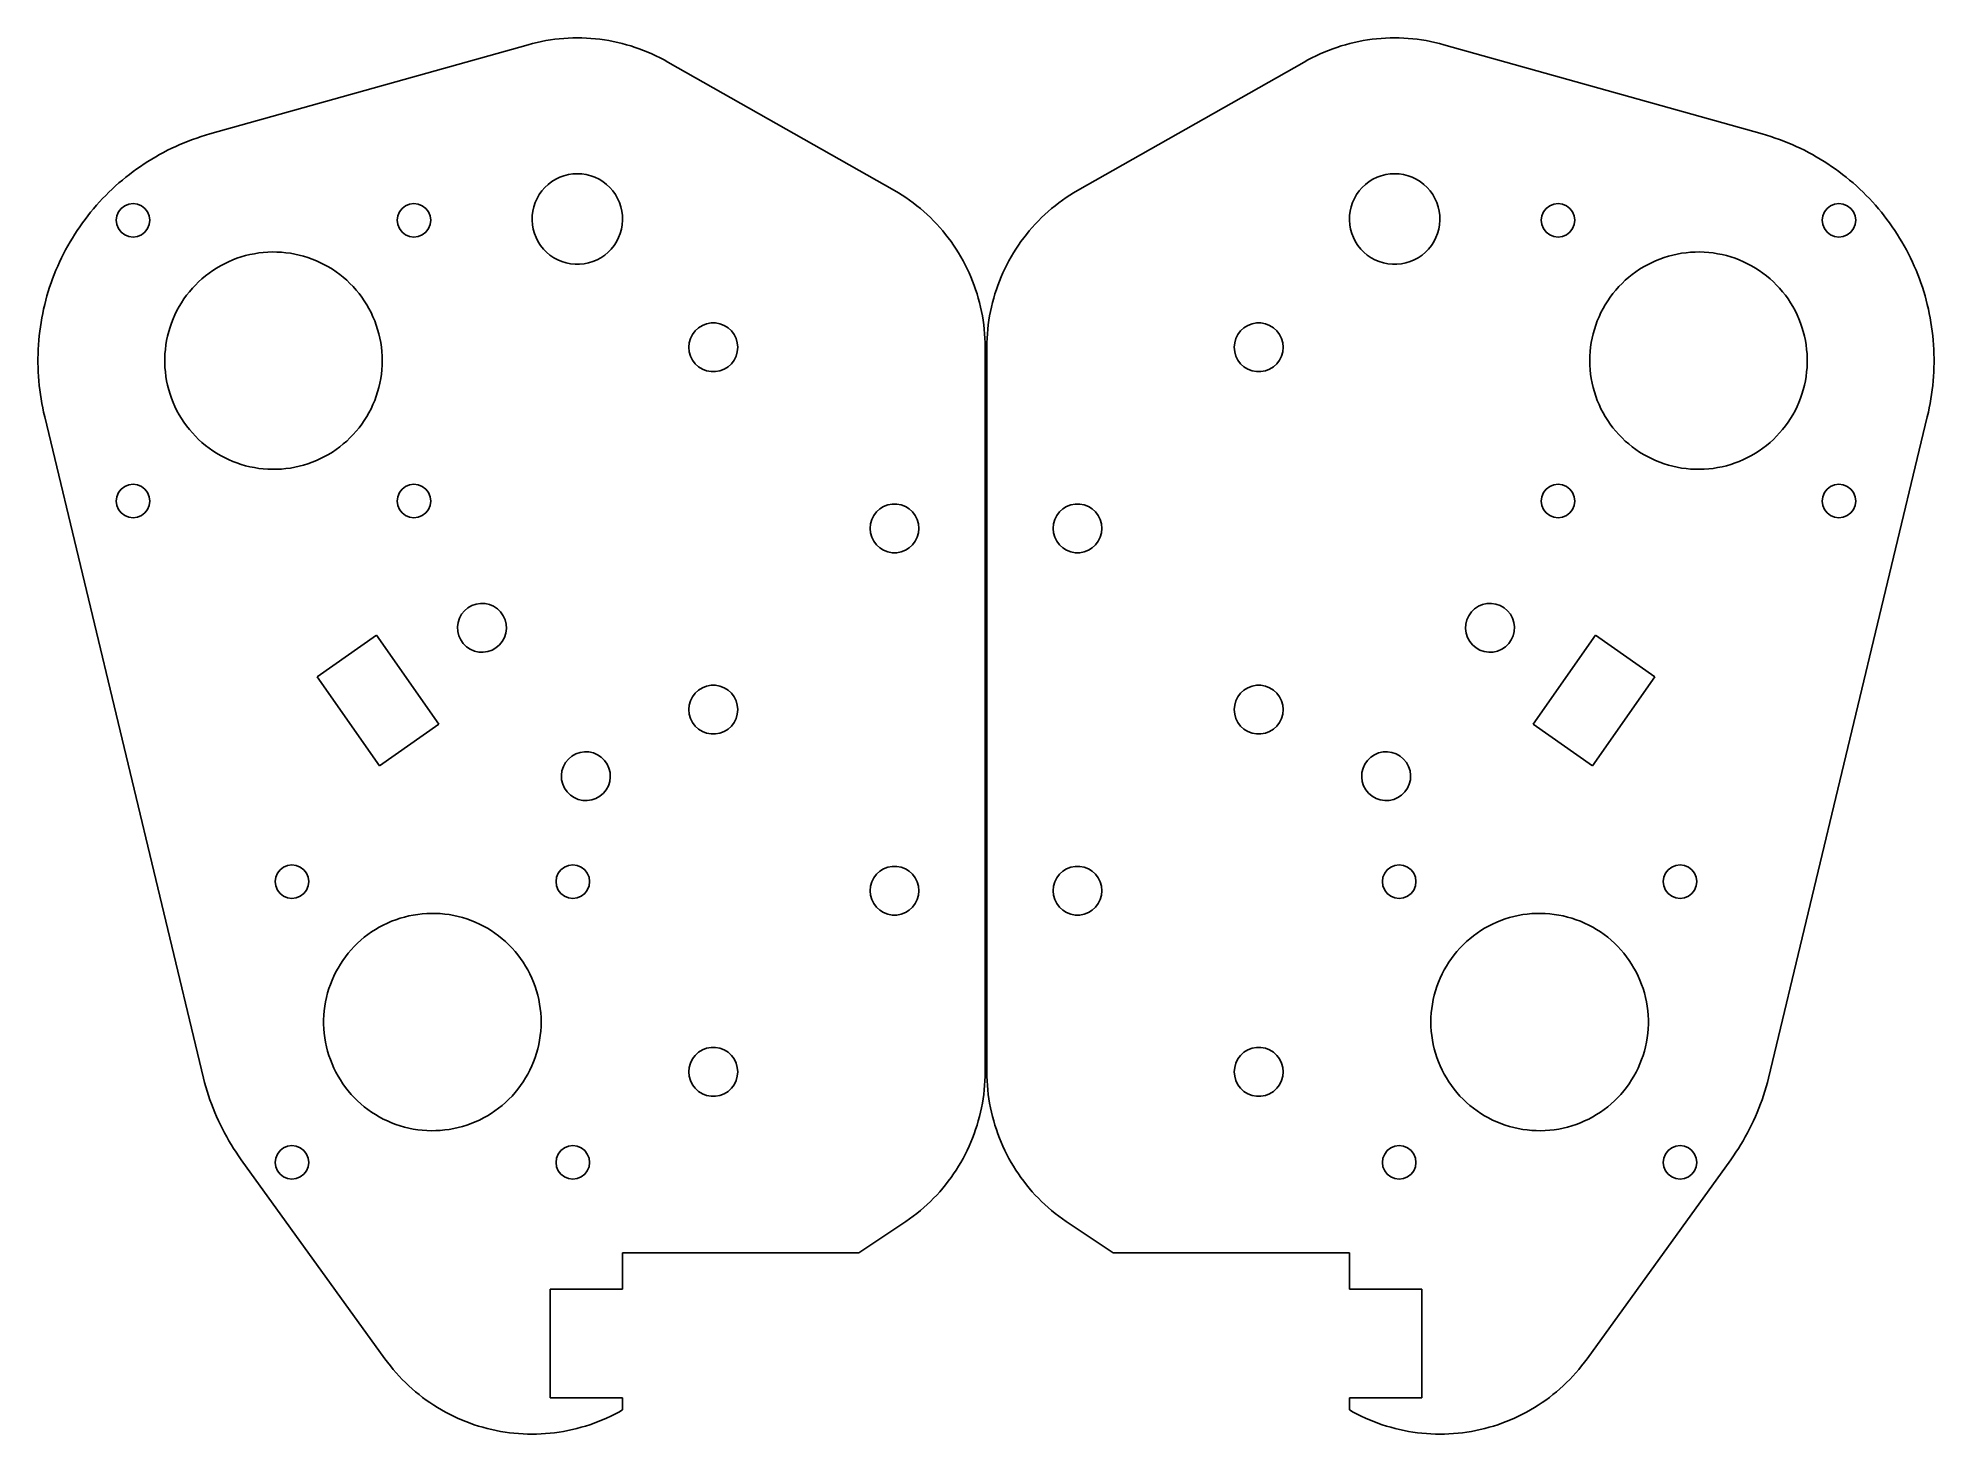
# Model space of a CAD drawing. Header units: metres. Extents: x -105 to 105, y -270 to -116.
import ezdxf

# ---------------------------------------------------------------- set-up
doc = ezdxf.new("R2010")
doc.units = ezdxf.units.M

msp = doc.modelspace()

# ---------------------------------------------------------------- linework, layer by layer
for p, q in [((-50.5168, -116.585), (-85.6638, -126.443)), ((-50.0351, -116.456), (-50.5168, -116.585)), ((-49.5504, -116.339), (-50.0351, -116.456)), ((-49.0629, -116.234), (-49.5504, -116.339)), ((-48.573, -116.141), (-49.0629, -116.234)), ((-48.0808, -116.061), (-48.573, -116.141)), ((-47.5869, -115.993), (-48.0808, -116.061)), ((-47.0914, -115.937), (-47.5869, -115.993)), ((-46.5946, -115.893), (-47.0914, -115.937)), ((-46.0969, -115.862), (-46.5946, -115.893)), ((-45.5986, -115.844), (-46.0969, -115.862)), ((-45.1, -115.837), (-45.5986, -115.844)), ((-44.6014, -115.844), (-45.1, -115.837)), ((-44.1031, -115.862), (-44.6014, -115.844)), ((-43.6054, -115.893), (-44.1031, -115.862)), ((-43.1086, -115.937), (-43.6054, -115.893)), ((-42.6131, -115.993), (-43.1086, -115.937)), ((-42.1192, -116.061), (-42.6131, -115.993)), ((-41.627, -116.141), (-42.1192, -116.061)), ((-41.1371, -116.234), (-41.627, -116.141)), ((-40.6496, -116.339), (-41.1371, -116.234)), ((-40.1648, -116.456), (-40.6496, -116.339)), ((-39.6832, -116.585), (-40.1648, -116.456)), ((-39.2049, -116.726), (-39.6832, -116.585)), ((-38.7303, -116.879), (-39.2049, -116.726)), ((-38.2596, -117.044), (-38.7303, -116.879)), ((-37.7932, -117.22), (-38.2596, -117.044)), ((38.2596, -117.044), (37.7932, -117.22)), ((38.7303, -116.879), (38.2596, -117.044)), ((39.2049, -116.726), (38.7303, -116.879)), ((39.6832, -116.585), (39.2049, -116.726)), ((40.1648, -116.456), (39.6832, -116.585)), ((40.6496, -116.339), (40.1648, -116.456)), ((41.1371, -116.234), (40.6496, -116.339)), ((41.627, -116.141), (41.1371, -116.234)), ((42.1192, -116.061), (41.627, -116.141)), ((42.6131, -115.993), (42.1192, -116.061)), ((43.1086, -115.937), (42.6131, -115.993)), ((43.6054, -115.893), (43.1086, -115.937)), ((44.1031, -115.862), (43.6054, -115.893)), ((44.6014, -115.844), (44.1031, -115.862)), ((45.1, -115.837), (44.6014, -115.844)), ((45.5986, -115.844), (45.1, -115.837)), ((46.0969, -115.862), (45.5986, -115.844)), ((46.5946, -115.893), (46.0969, -115.862)), ((47.0914, -115.937), (46.5946, -115.893)), ((47.5869, -115.993), (47.0914, -115.937)), ((48.0808, -116.061), (47.5869, -115.993)), ((48.573, -116.141), (48.0808, -116.061)), ((49.0629, -116.234), (48.573, -116.141)), ((49.5504, -116.339), (49.0629, -116.234)), ((50.0351, -116.456), (49.5504, -116.339)), ((50.5168, -116.585), (50.0351, -116.456)), ((85.6638, -126.443), (50.5168, -116.585)), ((-37.3313, -117.408), (-37.7932, -117.22)), ((-36.8743, -117.607), (-37.3313, -117.408)), ((-36.4223, -117.818), (-36.8743, -117.607)), ((-35.9758, -118.04), (-36.4223, -117.818)), ((-35.5349, -118.273), (-35.9758, -118.04)), ((-35.1, -118.517), (-35.5349, -118.273)), ((-10.1, -132.679), (-35.1, -118.517)), ((35.1, -118.517), (10.1, -132.679)), ((35.5349, -118.273), (35.1, -118.517)), ((35.9758, -118.04), (35.5349, -118.273)), ((36.4223, -117.818), (35.9758, -118.04)), ((36.8743, -117.607), (36.4223, -117.818)), ((37.3313, -117.408), (36.8743, -117.607)), ((37.7932, -117.22), (37.3313, -117.408)), ((-88.9569, -127.612), (-89.4135, -127.815)), ((-88.4966, -127.418), (-88.9569, -127.612)), ((-88.0325, -127.233), (-88.4966, -127.418)), ((-87.565, -127.057), (-88.0325, -127.233)), ((-87.0942, -126.89), (-87.565, -127.057)), ((-86.6203, -126.732), (-87.0942, -126.89)), ((-86.1434, -126.583), (-86.6203, -126.732)), ((-85.6638, -126.443), (-86.1434, -126.583)), ((86.1434, -126.583), (85.6638, -126.443)), ((86.6203, -126.732), (86.1434, -126.583)), ((87.0942, -126.89), (86.6203, -126.732)), ((87.565, -127.057), (87.0942, -126.89)), ((88.0325, -127.233), (87.565, -127.057)), ((88.4966, -127.418), (88.0325, -127.233)), ((88.9569, -127.612), (88.4966, -127.418)), ((89.4135, -127.815), (88.9569, -127.612)), ((-92.4889, -129.474), (-92.909, -129.744)), ((-92.0636, -129.212), (-92.4889, -129.474)), ((-91.6334, -128.958), (-92.0636, -129.212)), ((-91.1984, -128.712), (-91.6334, -128.958)), ((-90.7587, -128.475), (-91.1984, -128.712)), ((-90.3146, -128.246), (-90.7587, -128.475)), ((-89.8661, -128.026), (-90.3146, -128.246)), ((-89.4135, -127.815), (-89.8661, -128.026)), ((89.8661, -128.026), (89.4135, -127.815)), ((90.3146, -128.246), (89.8661, -128.026)), ((90.7587, -128.475), (90.3146, -128.246)), ((91.1984, -128.712), (90.7587, -128.475)), ((91.6334, -128.958), (91.1984, -128.712)), ((92.0636, -129.212), (91.6334, -128.958)), ((92.4889, -129.474), (92.0636, -129.212)), ((92.909, -129.744), (92.4889, -129.474)), ((-95.3139, -131.53), (-95.6941, -131.855)), ((-94.9277, -131.214), (-95.3139, -131.53)), ((-94.5354, -130.904), (-94.9277, -131.214)), ((-94.1372, -130.603), (-94.5354, -130.904)), ((-93.7334, -130.309), (-94.1372, -130.603)), ((-93.3239, -130.022), (-93.7334, -130.309)), ((-92.909, -129.744), (-93.3239, -130.022)), ((-48.3139, -132.007), (-47.9166, -131.706)), ((-47.9166, -131.706), (-47.4913, -131.446)), ((-47.4913, -131.446), (-47.0422, -131.23)), ((-47.0422, -131.23), (-46.5738, -131.06)), ((-46.5738, -131.06), (-46.0907, -130.937)), ((-46.0907, -130.937), (-45.5978, -130.862)), ((-45.5978, -130.862), (-45.1, -130.837)), ((-45.1, -130.837), (-44.6022, -130.862)), ((-44.6022, -130.862), (-44.1093, -130.937)), ((-44.1093, -130.937), (-43.6262, -131.06)), ((-43.6262, -131.06), (-43.1578, -131.23)), ((-43.1578, -131.23), (-42.7087, -131.446)), ((-42.7087, -131.446), (-42.2834, -131.706)), ((-42.2834, -131.706), (-41.8861, -132.007)), ((41.8861, -132.007), (42.2834, -131.706)), ((42.2834, -131.706), (42.7087, -131.446)), ((42.7087, -131.446), (43.1578, -131.23)), ((43.1578, -131.23), (43.6262, -131.06)), ((43.6262, -131.06), (44.1093, -130.937)), ((44.1093, -130.937), (44.6022, -130.862)), ((44.6022, -130.862), (45.1, -130.837)), ((45.1, -130.837), (45.5978, -130.862)), ((45.5978, -130.862), (46.0907, -130.937)), ((46.0907, -130.937), (46.5738, -131.06)), ((46.5738, -131.06), (47.0422, -131.23)), ((47.0422, -131.23), (47.4913, -131.446)), ((47.4913, -131.446), (47.9166, -131.706)), ((47.9166, -131.706), (48.3139, -132.007)), ((93.3239, -130.022), (92.909, -129.744)), ((93.7334, -130.309), (93.3239, -130.022)), ((94.1372, -130.603), (93.7334, -130.309)), ((94.5354, -130.904), (94.1372, -130.603)), ((94.9277, -131.214), (94.5354, -130.904)), ((95.3139, -131.53), (94.9277, -131.214)), ((95.6941, -131.855), (95.3139, -131.53)), ((-97.4974, -133.582), (-97.8377, -133.947)), ((-97.1501, -133.223), (-97.4974, -133.582)), ((-96.7961, -132.87), (-97.1501, -133.223)), ((-96.4353, -132.525), (-96.7961, -132.87)), ((-96.0679, -132.186), (-96.4353, -132.525)), ((-95.6941, -131.855), (-96.0679, -132.186)), ((-49.7544, -134.011), (-49.5493, -133.556)), ((-49.5493, -133.556), (-49.3001, -133.125)), ((-49.3001, -133.125), (-49.0092, -132.72)), ((-49.0092, -132.72), (-48.6793, -132.346)), ((-48.6793, -132.346), (-48.3139, -132.007)), ((-41.8861, -132.007), (-41.5207, -132.346)), ((-41.5207, -132.346), (-41.1908, -132.72)), ((-41.1908, -132.72), (-40.8999, -133.125)), ((-40.8999, -133.125), (-40.6506, -133.556)), ((-40.6506, -133.556), (-40.4456, -134.011)), ((-9.6713, -132.934), (-10.1, -132.679)), ((-9.24907, -133.199), (-9.6713, -132.934)), ((-8.83359, -133.475), (-9.24907, -133.199)), ((-8.42513, -133.761), (-8.83359, -133.475)), ((-8.02391, -134.057), (-8.42513, -133.761)), ((8.42513, -133.761), (8.02391, -134.057)), ((8.83359, -133.475), (8.42513, -133.761)), ((9.24907, -133.199), (8.83359, -133.475)), ((9.6713, -132.934), (9.24907, -133.199)), ((10.1, -132.679), (9.6713, -132.934)), ((40.4456, -134.011), (40.6506, -133.556)), ((40.6506, -133.556), (40.8999, -133.125)), ((40.8999, -133.125), (41.1908, -132.72)), ((41.1908, -132.72), (41.5207, -132.346)), ((41.5207, -132.346), (41.8861, -132.007)), ((48.3139, -132.007), (48.6793, -132.346)), ((48.6793, -132.346), (49.0092, -132.72)), ((49.0092, -132.72), (49.3001, -133.125)), ((49.3001, -133.125), (49.5493, -133.556)), ((49.5493, -133.556), (49.7544, -134.011)), ((96.0679, -132.186), (95.6941, -131.855)), ((96.4353, -132.525), (96.0679, -132.186)), ((96.7961, -132.87), (96.4353, -132.525)), ((97.1501, -133.223), (96.7961, -132.87)), ((97.4974, -133.582), (97.1501, -133.223)), ((97.8377, -133.947), (97.4974, -133.582)), ((-99.4304, -135.87), (-99.7264, -136.273)), ((-99.1268, -135.474), (-99.4304, -135.87)), ((-98.8156, -135.083), (-99.1268, -135.474)), ((-98.4969, -134.698), (-98.8156, -135.083)), ((-98.1709, -134.32), (-98.4969, -134.698)), ((-97.8377, -133.947), (-98.1709, -134.32)), ((-95.9834, -135.974), (-95.9203, -135.496)), ((-95.9203, -136.453), (-95.9834, -135.974)), ((-95.9203, -135.496), (-95.7355, -135.049)), ((-95.7355, -135.049), (-95.4415, -134.666)), ((-95.4415, -134.666), (-95.0584, -134.372)), ((-95.0584, -134.372), (-94.6122, -134.187)), ((-94.6122, -134.187), (-94.1334, -134.124)), ((-94.1334, -134.124), (-93.6546, -134.187)), ((-93.6546, -134.187), (-93.2084, -134.372)), ((-93.2084, -134.372), (-92.8252, -134.666)), ((-92.8252, -134.666), (-92.5312, -135.049)), ((-92.5312, -135.049), (-92.3464, -135.496)), ((-92.3464, -135.496), (-92.2834, -135.974)), ((-92.2834, -135.974), (-92.3464, -136.453)), ((-64.9834, -135.974), (-64.9203, -135.496)), ((-64.9203, -136.453), (-64.9834, -135.974)), ((-64.9203, -135.496), (-64.7355, -135.049)), ((-64.7355, -135.049), (-64.4415, -134.666)), ((-64.4415, -134.666), (-64.0584, -134.372)), ((-64.0584, -134.372), (-63.6122, -134.187)), ((-63.6122, -134.187), (-63.1334, -134.124)), ((-63.1334, -134.124), (-62.6546, -134.187)), ((-62.6546, -134.187), (-62.2084, -134.372)), ((-62.2084, -134.372), (-61.8252, -134.666)), ((-61.8252, -134.666), (-61.5312, -135.049)), ((-61.5312, -135.049), (-61.3464, -135.496)), ((-61.3464, -135.496), (-61.2834, -135.974)), ((-61.2834, -135.974), (-61.3464, -136.453)), ((-50.0984, -135.962), (-50.086, -135.464)), ((-50.0612, -136.459), (-50.0984, -135.962)), ((-50.086, -135.464), (-50.024, -134.969)), ((-50.024, -134.969), (-49.9131, -134.483)), ((-49.9131, -134.483), (-49.7544, -134.011)), ((-40.4456, -134.011), (-40.2869, -134.483)), ((-40.2869, -134.483), (-40.1759, -134.969)), ((-40.1759, -134.969), (-40.114, -135.464)), ((-40.1015, -135.962), (-40.1388, -136.459)), ((-40.114, -135.464), (-40.1015, -135.962)), ((-7.6302, -134.363), (-8.02391, -134.057)), ((-7.24425, -134.679), (-7.6302, -134.363)), ((-6.86627, -135.004), (-7.24425, -134.679)), ((-6.49654, -135.339), (-6.86627, -135.004)), ((-6.13525, -135.683), (-6.49654, -135.339)), ((-5.78265, -136.035), (-6.13525, -135.683)), ((6.13525, -135.683), (5.78265, -136.035)), ((6.49654, -135.339), (6.13525, -135.683)), ((6.86627, -135.004), (6.49654, -135.339)), ((7.24425, -134.679), (6.86627, -135.004)), ((7.6302, -134.363), (7.24425, -134.679)), ((8.02391, -134.057), (7.6302, -134.363)), ((40.1015, -135.962), (40.114, -135.464)), ((40.1388, -136.459), (40.1015, -135.962)), ((40.114, -135.464), (40.1759, -134.969)), ((40.1759, -134.969), (40.2869, -134.483)), ((40.2869, -134.483), (40.4456, -134.011)), ((49.7544, -134.011), (49.9131, -134.483)), ((49.9131, -134.483), (50.024, -134.969)), ((50.024, -134.969), (50.086, -135.464)), ((50.0984, -135.962), (50.0612, -136.459)), ((50.086, -135.464), (50.0984, -135.962)), ((61.2834, -135.974), (61.3464, -135.496)), ((61.3464, -136.453), (61.2834, -135.974)), ((61.3464, -135.496), (61.5312, -135.049)), ((61.5312, -135.049), (61.8252, -134.666)), ((61.8252, -134.666), (62.2084, -134.372)), ((62.2084, -134.372), (62.6546, -134.187)), ((62.6546, -134.187), (63.1334, -134.124)), ((63.1334, -134.124), (63.6122, -134.187)), ((63.6122, -134.187), (64.0584, -134.372)), ((64.0584, -134.372), (64.4415, -134.666)), ((64.4415, -134.666), (64.7355, -135.049)), ((64.7355, -135.049), (64.9203, -135.496)), ((64.9203, -135.496), (64.9834, -135.974)), ((64.9834, -135.974), (64.9203, -136.453)), ((92.2834, -135.974), (92.3464, -135.496)), ((92.3464, -136.453), (92.2834, -135.974)), ((92.3464, -135.496), (92.5312, -135.049)), ((92.5312, -135.049), (92.8252, -134.666)), ((92.8252, -134.666), (93.2084, -134.372)), ((93.2084, -134.372), (93.6546, -134.187)), ((93.6546, -134.187), (94.1334, -134.124)), ((94.1334, -134.124), (94.6122, -134.187)), ((94.6122, -134.187), (95.0584, -134.372)), ((95.0584, -134.372), (95.4415, -134.666)), ((95.4415, -134.666), (95.7355, -135.049)), ((95.7355, -135.049), (95.9203, -135.496)), ((95.9203, -135.496), (95.9834, -135.974)), ((95.9834, -135.974), (95.9203, -136.453)), ((98.1709, -134.32), (97.8377, -133.947)), ((98.4969, -134.698), (98.1709, -134.32)), ((98.8156, -135.083), (98.4969, -134.698)), ((99.1268, -135.474), (98.8156, -135.083)), ((99.4304, -135.87), (99.1268, -135.474)), ((99.7264, -136.273), (99.4304, -135.87)), ((-100.831, -137.937), (-101.087, -138.366)), ((-100.567, -137.513), (-100.831, -137.937)), ((-100.295, -137.095), (-100.567, -137.513)), ((-100.015, -136.681), (-100.295, -137.095)), ((-99.7264, -136.273), (-100.015, -136.681)), ((-95.7355, -136.899), (-95.9203, -136.453)), ((-95.4415, -137.283), (-95.7355, -136.899)), ((-95.0584, -137.577), (-95.4415, -137.283)), ((-94.6122, -137.761), (-95.0584, -137.577)), ((-94.1334, -137.824), (-94.6122, -137.761)), ((-93.6546, -137.761), (-94.1334, -137.824)), ((-93.2084, -137.577), (-93.6546, -137.761)), ((-92.8252, -137.283), (-93.2084, -137.577)), ((-92.5312, -136.899), (-92.8252, -137.283)), ((-92.3464, -136.453), (-92.5312, -136.899)), ((-64.7355, -136.899), (-64.9203, -136.453)), ((-64.4415, -137.283), (-64.7355, -136.899)), ((-64.0584, -137.577), (-64.4415, -137.283)), ((-63.6122, -137.761), (-64.0584, -137.577)), ((-63.1334, -137.824), (-63.6122, -137.761)), ((-62.6546, -137.761), (-63.1334, -137.824)), ((-62.2084, -137.577), (-62.6546, -137.761)), ((-61.8252, -137.283), (-62.2084, -137.577)), ((-61.5312, -136.899), (-61.8252, -137.283)), ((-61.3464, -136.453), (-61.5312, -136.899)), ((-49.9746, -136.95), (-50.0612, -136.459)), ((-49.8396, -137.43), (-49.9746, -136.95)), ((-49.6575, -137.894), (-49.8396, -137.43)), ((-49.4301, -138.337), (-49.6575, -137.894)), ((-40.5425, -137.894), (-40.7699, -138.337)), ((-40.3604, -137.43), (-40.5425, -137.894)), ((-40.2254, -136.95), (-40.3604, -137.43)), ((-40.1388, -136.459), (-40.2254, -136.95)), ((-5.43895, -136.397), (-5.78265, -136.035)), ((-5.10437, -136.766), (-5.43895, -136.397)), ((-4.7791, -137.144), (-5.10437, -136.766)), ((-4.46336, -137.53), (-4.7791, -137.144)), ((-4.15735, -137.924), (-4.46336, -137.53)), ((-3.86124, -138.325), (-4.15735, -137.924)), ((4.15735, -137.924), (3.86124, -138.325)), ((4.46336, -137.53), (4.15735, -137.924)), ((4.7791, -137.144), (4.46336, -137.53)), ((5.10437, -136.766), (4.7791, -137.144)), ((5.43895, -136.397), (5.10437, -136.766)), ((5.78265, -136.035), (5.43895, -136.397)), ((40.2254, -136.95), (40.1388, -136.459)), ((40.3604, -137.43), (40.2254, -136.95)), ((40.5425, -137.894), (40.3604, -137.43)), ((40.7699, -138.337), (40.5425, -137.894)), ((49.6575, -137.894), (49.4301, -138.337)), ((49.8396, -137.43), (49.6575, -137.894)), ((49.9746, -136.95), (49.8396, -137.43)), ((50.0612, -136.459), (49.9746, -136.95)), ((61.5312, -136.899), (61.3464, -136.453)), ((61.8252, -137.283), (61.5312, -136.899)), ((62.2084, -137.577), (61.8252, -137.283)), ((62.6546, -137.761), (62.2084, -137.577)), ((63.1334, -137.824), (62.6546, -137.761)), ((63.6122, -137.761), (63.1334, -137.824)), ((64.0584, -137.577), (63.6122, -137.761)), ((64.4415, -137.283), (64.0584, -137.577)), ((64.7355, -136.899), (64.4415, -137.283)), ((64.9203, -136.453), (64.7355, -136.899)), ((92.5312, -136.899), (92.3464, -136.453)), ((92.8252, -137.283), (92.5312, -136.899)), ((93.2084, -137.577), (92.8252, -137.283)), ((93.6546, -137.761), (93.2084, -137.577)), ((94.1334, -137.824), (93.6546, -137.761)), ((94.6122, -137.761), (94.1334, -137.824)), ((95.0584, -137.577), (94.6122, -137.761)), ((95.4415, -137.283), (95.0584, -137.577)), ((95.7355, -136.899), (95.4415, -137.283)), ((95.9203, -136.453), (95.7355, -136.899)), ((100.015, -136.681), (99.7264, -136.273)), ((100.295, -137.095), (100.015, -136.681)), ((100.567, -137.513), (100.295, -137.095)), ((100.831, -137.937), (100.567, -137.513)), ((101.087, -138.366), (100.831, -137.937)), ((-102.028, -140.129), (-102.241, -140.581)), ((-101.805, -139.682), (-102.028, -140.129)), ((-101.574, -139.239), (-101.805, -139.682)), ((-101.335, -138.8), (-101.574, -139.239)), ((-101.087, -138.366), (-101.335, -138.8)), ((-83.1389, -140.352), (-82.6724, -140.175)), ((-82.6724, -140.175), (-82.1988, -140.016)), ((-82.1988, -140.016), (-81.7191, -139.878)), ((-81.7191, -139.878), (-81.234, -139.76)), ((-81.234, -139.76), (-80.7445, -139.662)), ((-80.7445, -139.662), (-80.2513, -139.584)), ((-80.2513, -139.584), (-79.7552, -139.527)), ((-79.7552, -139.527), (-79.2573, -139.491)), ((-79.2573, -139.491), (-78.7582, -139.475)), ((-78.7582, -139.475), (-78.259, -139.48)), ((-78.259, -139.48), (-77.7603, -139.506)), ((-77.7603, -139.506), (-77.2632, -139.553)), ((-77.2632, -139.553), (-76.7685, -139.62)), ((-76.7685, -139.62), (-76.277, -139.708)), ((-76.277, -139.708), (-75.7896, -139.816)), ((-75.7896, -139.816), (-75.3071, -139.945)), ((-75.3071, -139.945), (-74.8303, -140.093)), ((-74.8303, -140.093), (-74.3602, -140.261)), ((-49.1597, -138.756), (-49.4301, -138.337)), ((-48.8489, -139.146), (-49.1597, -138.756)), ((-48.5009, -139.503), (-48.8489, -139.146)), ((-48.119, -139.823), (-48.5009, -139.503)), ((-47.7072, -140.104), (-48.119, -139.823)), ((-47.2694, -140.342), (-47.7072, -140.104)), ((-42.4928, -140.104), (-42.9306, -140.342)), ((-42.081, -139.823), (-42.4928, -140.104)), ((-41.6991, -139.503), (-42.081, -139.823)), ((-41.3511, -139.146), (-41.6991, -139.503)), ((-41.0403, -138.756), (-41.3511, -139.146)), ((-40.7699, -138.337), (-41.0403, -138.756)), ((-3.57521, -138.734), (-3.86124, -138.325)), ((-3.29947, -139.149), (-3.57521, -138.734)), ((-3.03418, -139.571), (-3.29947, -139.149)), ((-2.77948, -140), (-3.03418, -139.571)), ((-2.53557, -140.435), (-2.77948, -140)), ((2.77948, -140), (2.53557, -140.435)), ((3.03418, -139.571), (2.77948, -140)), ((3.29947, -139.149), (3.03418, -139.571)), ((3.57521, -138.734), (3.29947, -139.149)), ((3.86124, -138.325), (3.57521, -138.734)), ((41.0403, -138.756), (40.7699, -138.337)), ((41.3511, -139.146), (41.0403, -138.756)), ((41.6991, -139.503), (41.3511, -139.146)), ((42.081, -139.823), (41.6991, -139.503)), ((42.4928, -140.104), (42.081, -139.823)), ((42.9306, -140.342), (42.4928, -140.104)), ((47.7072, -140.104), (47.2694, -140.342)), ((48.119, -139.823), (47.7072, -140.104)), ((48.5009, -139.503), (48.119, -139.823)), ((48.8489, -139.146), (48.5009, -139.503)), ((49.1597, -138.756), (48.8489, -139.146)), ((49.4301, -138.337), (49.1597, -138.756)), ((74.3602, -140.261), (74.8303, -140.093)), ((74.8303, -140.093), (75.3071, -139.945)), ((75.3071, -139.945), (75.7896, -139.816)), ((75.7896, -139.816), (76.277, -139.708)), ((76.277, -139.708), (76.7685, -139.62)), ((76.7685, -139.62), (77.2632, -139.553)), ((77.2632, -139.553), (77.7603, -139.506)), ((77.7603, -139.506), (78.259, -139.48)), ((78.259, -139.48), (78.7582, -139.475)), ((78.7582, -139.475), (79.2573, -139.491)), ((79.2573, -139.491), (79.7552, -139.527)), ((79.7552, -139.527), (80.2513, -139.584)), ((80.2513, -139.584), (80.7445, -139.662)), ((80.7445, -139.662), (81.234, -139.76)), ((81.234, -139.76), (81.7191, -139.878)), ((81.7191, -139.878), (82.1988, -140.016)), ((82.1988, -140.016), (82.6724, -140.175)), ((82.6724, -140.175), (83.1389, -140.352)), ((101.335, -138.8), (101.087, -138.366)), ((101.574, -139.239), (101.335, -138.8)), ((101.805, -139.682), (101.574, -139.239)), ((102.028, -140.129), (101.805, -139.682)), ((102.241, -140.581), (102.028, -140.129)), ((-102.83, -141.959), (-103.008, -142.426)), ((-102.642, -141.496), (-102.83, -141.959)), ((-102.446, -141.036), (-102.642, -141.496)), ((-102.241, -140.581), (-102.446, -141.036)), ((-86.526, -142.435), (-86.1431, -142.115)), ((-86.1431, -142.115), (-85.7473, -141.81)), ((-85.7473, -141.81), (-85.3391, -141.523)), ((-85.3391, -141.523), (-84.9193, -141.252)), ((-84.9193, -141.252), (-84.4887, -141)), ((-84.4887, -141), (-84.0479, -140.765)), ((-84.0479, -140.765), (-83.5977, -140.549)), ((-83.5977, -140.549), (-83.1389, -140.352)), ((-74.3602, -140.261), (-73.8974, -140.448)), ((-73.8974, -140.448), (-73.4429, -140.655)), ((-73.4429, -140.655), (-72.9973, -140.88)), ((-72.9973, -140.88), (-72.5615, -141.124)), ((-72.5615, -141.124), (-72.1362, -141.385)), ((-72.1362, -141.385), (-71.7221, -141.664)), ((-71.7221, -141.664), (-71.32, -141.96)), ((-71.32, -141.96), (-70.9306, -142.273)), ((-70.9306, -142.273), (-70.5545, -142.601)), ((-46.8101, -140.536), (-47.2694, -140.342)), ((-46.3338, -140.683), (-46.8101, -140.536)), ((-45.8452, -140.782), (-46.3338, -140.683)), ((-45.3492, -140.831), (-45.8452, -140.782)), ((-44.8508, -140.831), (-45.3492, -140.831)), ((-44.3548, -140.782), (-44.8508, -140.831)), ((-43.8662, -140.683), (-44.3548, -140.782)), ((-43.3899, -140.536), (-43.8662, -140.683)), ((-42.9306, -140.342), (-43.3899, -140.536)), ((-2.30255, -140.876), (-2.53557, -140.435)), ((-2.08061, -141.322), (-2.30255, -140.876)), ((-1.86987, -141.774), (-2.08061, -141.322)), ((-1.67047, -142.231), (-1.86987, -141.774)), ((-1.48251, -142.693), (-1.67047, -142.231)), ((1.67047, -142.231), (1.48251, -142.693)), ((1.86987, -141.774), (1.67047, -142.231)), ((2.08061, -141.322), (1.86987, -141.774)), ((2.30255, -140.876), (2.08061, -141.322)), ((2.53557, -140.435), (2.30255, -140.876)), ((43.3899, -140.536), (42.9306, -140.342)), ((43.8662, -140.683), (43.3899, -140.536)), ((44.3548, -140.782), (43.8662, -140.683)), ((44.8508, -140.831), (44.3548, -140.782)), ((45.3492, -140.831), (44.8508, -140.831)), ((45.8452, -140.782), (45.3492, -140.831)), ((46.3338, -140.683), (45.8452, -140.782)), ((46.8101, -140.536), (46.3338, -140.683)), ((47.2694, -140.342), (46.8101, -140.536)), ((70.5545, -142.601), (70.9306, -142.273)), ((70.9306, -142.273), (71.32, -141.96)), ((71.32, -141.96), (71.7221, -141.664)), ((71.7221, -141.664), (72.1362, -141.385)), ((72.1362, -141.385), (72.5615, -141.124)), ((72.5615, -141.124), (72.9973, -140.88)), ((72.9973, -140.88), (73.4429, -140.655)), ((73.4429, -140.655), (73.8974, -140.448)), ((73.8974, -140.448), (74.3602, -140.261)), ((83.1389, -140.352), (83.5977, -140.549)), ((83.5977, -140.549), (84.0479, -140.765)), ((84.0479, -140.765), (84.4887, -141)), ((84.4887, -141), (84.9193, -141.252)), ((84.9193, -141.252), (85.3391, -141.523)), ((85.3391, -141.523), (85.7473, -141.81)), ((85.7473, -141.81), (86.1431, -142.115)), ((86.1431, -142.115), (86.526, -142.435)), ((102.446, -141.036), (102.241, -140.581)), ((102.642, -141.496), (102.446, -141.036)), ((102.83, -141.959), (102.642, -141.496)), ((103.008, -142.426), (102.83, -141.959)), ((-103.631, -144.324), (-103.764, -144.805)), ((-103.489, -143.845), (-103.631, -144.324)), ((-103.338, -143.369), (-103.489, -143.845)), ((-103.177, -142.896), (-103.338, -143.369)), ((-103.008, -142.426), (-103.177, -142.896)), ((-88.5146, -144.665), (-88.2229, -144.26)), ((-88.2229, -144.26), (-87.9145, -143.868)), ((-87.9145, -143.868), (-87.59, -143.488)), ((-87.59, -143.488), (-87.25, -143.123)), ((-87.25, -143.123), (-86.8951, -142.771)), ((-86.8951, -142.771), (-86.526, -142.435)), ((-70.5545, -142.601), (-70.1924, -142.945)), ((-70.1924, -142.945), (-69.8448, -143.304)), ((-69.8448, -143.304), (-69.5126, -143.676)), ((-69.5126, -143.676), (-69.1961, -144.062)), ((-69.1961, -144.062), (-68.8959, -144.461)), ((-1.30614, -143.16), (-1.48251, -142.693)), ((-1.14145, -143.63), (-1.30614, -143.16)), ((-0.98854, -144.105), (-1.14145, -143.63)), ((-0.8475, -144.583), (-0.98854, -144.105)), ((0.98854, -144.105), (0.8475, -144.583)), ((1.14145, -143.63), (0.98854, -144.105)), ((1.30614, -143.16), (1.14145, -143.63)), ((1.48251, -142.693), (1.30614, -143.16)), ((68.8959, -144.461), (69.1961, -144.062)), ((69.1961, -144.062), (69.5126, -143.676)), ((69.5126, -143.676), (69.8448, -143.304)), ((69.8448, -143.304), (70.1924, -142.945)), ((70.1924, -142.945), (70.5545, -142.601)), ((86.526, -142.435), (86.8951, -142.771)), ((86.8951, -142.771), (87.25, -143.123)), ((87.25, -143.123), (87.59, -143.488)), ((87.59, -143.488), (87.9145, -143.868)), ((87.9145, -143.868), (88.2229, -144.26)), ((88.2229, -144.26), (88.5146, -144.665)), ((103.177, -142.896), (103.008, -142.426)), ((103.338, -143.369), (103.177, -142.896)), ((103.489, -143.845), (103.338, -143.369)), ((103.631, -144.324), (103.489, -143.845)), ((103.764, -144.805), (103.631, -144.324)), ((-104.106, -146.264), (-104.201, -146.755)), ((-104.001, -145.776), (-104.106, -146.264)), ((-103.887, -145.289), (-104.001, -145.776)), ((-103.764, -144.805), (-103.887, -145.289)), ((-89.708, -146.853), (-89.5061, -146.397)), ((-89.5061, -146.397), (-89.2855, -145.949)), ((-89.2855, -145.949), (-89.0464, -145.51)), ((-89.0464, -145.51), (-88.7893, -145.082)), ((-88.7893, -145.082), (-88.5146, -144.665)), ((-68.8959, -144.461), (-68.6126, -144.873)), ((-68.6126, -144.873), (-68.3467, -145.295)), ((-68.3467, -145.295), (-68.0985, -145.728)), ((-68.0985, -145.728), (-67.8686, -146.172)), ((-67.8686, -146.172), (-67.6573, -146.624)), ((-0.71845, -145.065), (-0.8475, -144.583)), ((-0.60144, -145.55), (-0.71845, -145.065)), ((-0.49654, -146.037), (-0.60144, -145.55)), ((-0.40384, -146.527), (-0.49654, -146.037)), ((0.49654, -146.037), (0.40384, -146.527)), ((0.60144, -145.55), (0.49654, -146.037)), ((0.71845, -145.065), (0.60144, -145.55)), ((0.8475, -144.583), (0.71845, -145.065)), ((67.6573, -146.624), (67.8686, -146.172)), ((67.8686, -146.172), (68.0985, -145.728)), ((68.0985, -145.728), (68.3467, -145.295)), ((68.3467, -145.295), (68.6126, -144.873)), ((68.6126, -144.873), (68.8959, -144.461)), ((88.5146, -144.665), (88.7893, -145.082)), ((88.7893, -145.082), (89.0464, -145.51)), ((89.0464, -145.51), (89.2855, -145.949)), ((89.2855, -145.949), (89.5061, -146.397)), ((89.5061, -146.397), (89.708, -146.853)), ((103.887, -145.289), (103.764, -144.805)), ((104.001, -145.776), (103.887, -145.289)), ((104.106, -146.264), (104.001, -145.776)), ((104.201, -146.755), (104.106, -146.264)), ((-104.431, -148.236), (-104.488, -148.732)), ((-104.364, -147.74), (-104.431, -148.236)), ((-104.287, -147.247), (-104.364, -147.74)), ((-104.201, -146.755), (-104.287, -147.247)), ((-90.3205, -148.752), (-90.1971, -148.268)), ((-90.1971, -148.268), (-90.0538, -147.79)), ((-90.0538, -147.79), (-89.8906, -147.318)), ((-89.8906, -147.318), (-89.708, -146.853)), ((-67.6573, -146.624), (-67.4651, -147.085)), ((-67.4651, -147.085), (-67.2921, -147.553)), ((-67.2921, -147.553), (-67.1388, -148.028)), ((-67.1388, -148.028), (-67.0054, -148.509)), ((-67.0054, -148.509), (-66.8922, -148.996)), ((-32.3956, -148.579), (-32.0953, -148.181)), ((-32.0953, -148.181), (-31.7271, -147.845)), ((-31.7271, -147.845), (-31.3035, -147.583)), ((-31.3035, -147.583), (-30.8389, -147.403)), ((-30.8389, -147.403), (-30.3491, -147.312)), ((-30.3491, -147.312), (-29.8509, -147.312)), ((-29.8509, -147.312), (-29.3611, -147.403)), ((-29.3611, -147.403), (-28.8965, -147.583)), ((-28.8965, -147.583), (-28.4729, -147.845)), ((-28.4729, -147.845), (-28.1047, -148.181)), ((-28.1047, -148.181), (-27.8044, -148.579)), ((-0.32338, -147.019), (-0.40384, -146.527)), ((-0.2552, -147.513), (-0.32338, -147.019)), ((-0.19937, -148.009), (-0.2552, -147.513)), ((-0.15591, -148.505), (-0.19937, -148.009)), ((-0.12485, -149.003), (-0.15591, -148.505)), ((0.15591, -148.505), (0.12485, -149.003)), ((0.19937, -148.009), (0.15591, -148.505)), ((0.2552, -147.513), (0.19937, -148.009)), ((0.32338, -147.019), (0.2552, -147.513)), ((0.40384, -146.527), (0.32338, -147.019)), ((27.8044, -148.579), (28.1047, -148.181)), ((28.1047, -148.181), (28.4729, -147.845)), ((28.4729, -147.845), (28.8965, -147.583)), ((28.8965, -147.583), (29.3611, -147.403)), ((29.3611, -147.403), (29.8509, -147.312)), ((29.8509, -147.312), (30.3491, -147.312)), ((30.3491, -147.312), (30.8389, -147.403)), ((30.8389, -147.403), (31.3035, -147.583)), ((31.3035, -147.583), (31.7271, -147.845)), ((31.7271, -147.845), (32.0953, -148.181)), ((32.0953, -148.181), (32.3956, -148.579)), ((66.8922, -148.996), (67.0054, -148.509)), ((67.0054, -148.509), (67.1388, -148.028)), ((67.1388, -148.028), (67.2921, -147.553)), ((67.2921, -147.553), (67.4651, -147.085)), ((67.4651, -147.085), (67.6573, -146.624)), ((89.708, -146.853), (89.8906, -147.318)), ((89.8906, -147.318), (90.0538, -147.79)), ((90.0538, -147.79), (90.1971, -148.268)), ((90.1971, -148.268), (90.3205, -148.752)), ((104.287, -147.247), (104.201, -146.755)), ((104.364, -147.74), (104.287, -147.247)), ((104.431, -148.236), (104.364, -147.74)), ((104.488, -148.732), (104.431, -148.236)), ((-104.603, -150.226), (-104.623, -150.725)), ((-104.575, -149.727), (-104.603, -150.226)), ((-104.536, -149.229), (-104.575, -149.727)), ((-104.488, -148.732), (-104.536, -149.229)), ((-90.61, -150.726), (-90.5685, -150.228)), ((-90.5685, -150.228), (-90.5063, -149.733)), ((-90.5063, -149.733), (-90.4236, -149.241)), ((-90.4236, -149.241), (-90.3205, -148.752)), ((-66.8922, -148.996), (-66.7992, -149.486)), ((-66.7992, -149.486), (-66.7268, -149.98)), ((-66.7268, -149.98), (-66.6749, -150.477)), ((-66.6749, -150.477), (-66.6438, -150.975)), ((-32.8, -150), (-32.754, -149.504)), ((-32.754, -150.496), (-32.8, -150)), ((-32.754, -149.504), (-32.6177, -149.025)), ((-32.6177, -150.975), (-32.754, -150.496)), ((-32.6177, -149.025), (-32.3956, -148.579)), ((-27.8044, -148.579), (-27.5823, -149.025)), ((-27.5823, -149.025), (-27.446, -149.504)), ((-27.446, -150.496), (-27.5823, -150.975)), ((-27.446, -149.504), (-27.4, -150)), ((-27.4, -150), (-27.446, -150.496)), ((-0.10622, -149.501), (-0.12485, -149.003)), ((-0.09999, -150), (-0.10622, -149.501)), ((-0.09999, -230), (-0.09999, -150)), ((0.10622, -149.501), (0.09999, -150)), ((0.09999, -150), (0.09999, -230)), ((0.12485, -149.003), (0.10622, -149.501)), ((27.4, -150), (27.446, -149.504)), ((27.446, -150.496), (27.4, -150)), ((27.446, -149.504), (27.5823, -149.025)), ((27.5823, -150.975), (27.446, -150.496)), ((27.5823, -149.025), (27.8044, -148.579)), ((32.3956, -148.579), (32.6177, -149.025)), ((32.6177, -149.025), (32.754, -149.504)), ((32.754, -150.496), (32.6177, -150.975)), ((32.754, -149.504), (32.8, -150)), ((32.8, -150), (32.754, -150.496)), ((66.6438, -150.975), (66.6749, -150.477)), ((66.6749, -150.477), (66.7268, -149.98)), ((66.7268, -149.98), (66.7992, -149.486)), ((66.7992, -149.486), (66.8922, -148.996)), ((90.3205, -148.752), (90.4236, -149.241)), ((90.4236, -149.241), (90.5063, -149.733)), ((90.5063, -149.733), (90.5685, -150.228)), ((90.5685, -150.228), (90.61, -150.726)), ((104.536, -149.229), (104.488, -148.732)), ((104.575, -149.727), (104.536, -149.229)), ((104.603, -150.226), (104.575, -149.727)), ((104.623, -150.725), (104.603, -150.226)), ((-104.623, -150.725), (-104.632, -151.225)), ((-104.632, -151.225), (-104.632, -151.724)), ((-104.632, -151.724), (-104.623, -152.224)), ((-104.623, -152.224), (-104.603, -152.723)), ((-104.603, -152.723), (-104.575, -153.222)), ((-90.6308, -151.225), (-90.61, -150.726)), ((-90.6308, -151.724), (-90.6308, -151.225)), ((-90.61, -152.223), (-90.6308, -151.724)), ((-90.5685, -152.72), (-90.61, -152.223)), ((-90.5063, -153.216), (-90.5685, -152.72)), ((-66.6749, -152.472), (-66.7268, -152.968)), ((-66.6438, -151.974), (-66.6749, -152.472)), ((-66.6438, -150.975), (-66.6334, -151.474)), ((-66.6334, -151.474), (-66.6438, -151.974)), ((-32.3956, -151.421), (-32.6177, -150.975)), ((-32.0953, -151.819), (-32.3956, -151.421)), ((-31.7271, -152.155), (-32.0953, -151.819)), ((-31.3035, -152.417), (-31.7271, -152.155)), ((-30.8389, -152.597), (-31.3035, -152.417)), ((-30.3491, -152.688), (-30.8389, -152.597)), ((-29.8509, -152.688), (-30.3491, -152.688)), ((-29.3611, -152.597), (-29.8509, -152.688)), ((-28.8965, -152.417), (-29.3611, -152.597)), ((-28.4729, -152.155), (-28.8965, -152.417)), ((-28.1047, -151.819), (-28.4729, -152.155)), ((-27.8044, -151.421), (-28.1047, -151.819)), ((-27.5823, -150.975), (-27.8044, -151.421)), ((27.8044, -151.421), (27.5823, -150.975)), ((28.1047, -151.819), (27.8044, -151.421)), ((28.4729, -152.155), (28.1047, -151.819)), ((28.8965, -152.417), (28.4729, -152.155)), ((29.3611, -152.597), (28.8965, -152.417)), ((29.8509, -152.688), (29.3611, -152.597)), ((30.3491, -152.688), (29.8509, -152.688)), ((30.8389, -152.597), (30.3491, -152.688)), ((31.3035, -152.417), (30.8389, -152.597)), ((31.7271, -152.155), (31.3035, -152.417)), ((32.0953, -151.819), (31.7271, -152.155)), ((32.3956, -151.421), (32.0953, -151.819)), ((32.6177, -150.975), (32.3956, -151.421)), ((66.6334, -151.474), (66.6438, -150.975)), ((66.6438, -151.974), (66.6334, -151.474)), ((66.6749, -152.472), (66.6438, -151.974)), ((66.7268, -152.968), (66.6749, -152.472)), ((90.5685, -152.72), (90.5063, -153.216)), ((90.61, -152.223), (90.5685, -152.72)), ((90.61, -150.726), (90.6308, -151.225)), ((90.6308, -151.724), (90.61, -152.223)), ((90.6308, -151.225), (90.6308, -151.724)), ((104.575, -153.222), (104.603, -152.723)), ((104.603, -152.723), (104.623, -152.224)), ((104.632, -151.225), (104.623, -150.725)), ((104.623, -152.224), (104.632, -151.724)), ((104.632, -151.724), (104.632, -151.225)), ((-104.575, -153.222), (-104.536, -153.72)), ((-104.536, -153.72), (-104.488, -154.217)), ((-104.488, -154.217), (-104.431, -154.713)), ((-104.431, -154.713), (-104.364, -155.208)), ((-90.4236, -153.708), (-90.5063, -153.216)), ((-90.3205, -154.197), (-90.4236, -153.708)), ((-90.1971, -154.681), (-90.3205, -154.197)), ((-90.0538, -155.159), (-90.1971, -154.681)), ((-67.0054, -154.439), (-67.1388, -154.92)), ((-66.8922, -153.953), (-67.0054, -154.439)), ((-66.7992, -153.462), (-66.8922, -153.953)), ((-66.7268, -152.968), (-66.7992, -153.462)), ((66.7992, -153.462), (66.7268, -152.968)), ((66.8922, -153.953), (66.7992, -153.462)), ((67.0054, -154.439), (66.8922, -153.953)), ((67.1388, -154.92), (67.0054, -154.439)), ((90.1971, -154.681), (90.0538, -155.159)), ((90.3205, -154.197), (90.1971, -154.681)), ((90.4236, -153.708), (90.3205, -154.197)), ((90.5063, -153.216), (90.4236, -153.708)), ((104.364, -155.208), (104.431, -154.713)), ((104.431, -154.713), (104.488, -154.217)), ((104.488, -154.217), (104.536, -153.72)), ((104.536, -153.72), (104.575, -153.222)), ((-104.364, -155.208), (-104.287, -155.702)), ((-104.287, -155.702), (-104.201, -156.194)), ((-104.201, -156.194), (-104.106, -156.684)), ((-104.106, -156.684), (-104.001, -157.173)), ((-89.8906, -155.631), (-90.0538, -155.159)), ((-89.708, -156.095), (-89.8906, -155.631)), ((-89.5061, -156.552), (-89.708, -156.095)), ((-89.2855, -157), (-89.5061, -156.552)), ((-67.8686, -156.777), (-68.0985, -157.22)), ((-67.6573, -156.325), (-67.8686, -156.777)), ((-67.4651, -155.864), (-67.6573, -156.325)), ((-67.2921, -155.396), (-67.4651, -155.864)), ((-67.1388, -154.92), (-67.2921, -155.396)), ((67.2921, -155.396), (67.1388, -154.92)), ((67.4651, -155.864), (67.2921, -155.396)), ((67.6573, -156.325), (67.4651, -155.864)), ((67.8686, -156.777), (67.6573, -156.325)), ((68.0985, -157.22), (67.8686, -156.777)), ((89.5061, -156.552), (89.2855, -157)), ((89.708, -156.095), (89.5061, -156.552)), ((89.8906, -155.631), (89.708, -156.095)), ((90.0538, -155.159), (89.8906, -155.631)), ((104.001, -157.173), (104.106, -156.684)), ((104.106, -156.684), (104.201, -156.194)), ((104.201, -156.194), (104.287, -155.702)), ((104.287, -155.702), (104.364, -155.208)), ((-104.001, -157.173), (-103.887, -157.659)), ((-103.887, -157.659), (-86.3537, -230.685)), ((-89.0464, -157.438), (-89.2855, -157)), ((-88.7893, -157.866), (-89.0464, -157.438)), ((-88.5146, -158.283), (-88.7893, -157.866)), ((-88.2229, -158.688), (-88.5146, -158.283)), ((-87.9145, -159.081), (-88.2229, -158.688)), ((-69.1961, -158.886), (-69.5126, -159.272)), ((-68.8959, -158.487), (-69.1961, -158.886)), ((-68.6126, -158.076), (-68.8959, -158.487)), ((-68.3467, -157.654), (-68.6126, -158.076)), ((-68.0985, -157.22), (-68.3467, -157.654)), ((68.3467, -157.654), (68.0985, -157.22)), ((68.6126, -158.076), (68.3467, -157.654)), ((68.8959, -158.487), (68.6126, -158.076)), ((69.1961, -158.886), (68.8959, -158.487)), ((69.5126, -159.272), (69.1961, -158.886)), ((86.3537, -230.685), (103.887, -157.659)), ((88.2229, -158.688), (87.9145, -159.081)), ((88.5146, -158.283), (88.2229, -158.688)), ((88.7893, -157.866), (88.5146, -158.283)), ((89.0464, -157.438), (88.7893, -157.866)), ((89.2855, -157), (89.0464, -157.438)), ((103.887, -157.659), (104.001, -157.173)), ((-87.59, -159.461), (-87.9145, -159.081)), ((-87.25, -159.826), (-87.59, -159.461)), ((-86.8951, -160.177), (-87.25, -159.826)), ((-86.526, -160.514), (-86.8951, -160.177)), ((-86.1431, -160.834), (-86.526, -160.514)), ((-85.7473, -161.138), (-86.1431, -160.834)), ((-71.32, -160.988), (-71.7221, -161.284)), ((-70.9306, -160.676), (-71.32, -160.988)), ((-70.5545, -160.347), (-70.9306, -160.676)), ((-70.1924, -160.004), (-70.5545, -160.347)), ((-69.8448, -159.645), (-70.1924, -160.004)), ((-69.5126, -159.272), (-69.8448, -159.645)), ((69.8448, -159.645), (69.5126, -159.272)), ((70.1924, -160.004), (69.8448, -159.645)), ((70.5545, -160.347), (70.1924, -160.004)), ((70.9306, -160.676), (70.5545, -160.347)), ((71.32, -160.988), (70.9306, -160.676)), ((71.7221, -161.284), (71.32, -160.988)), ((86.1431, -160.834), (85.7473, -161.138)), ((86.526, -160.514), (86.1431, -160.834)), ((86.8951, -160.177), (86.526, -160.514)), ((87.25, -159.826), (86.8951, -160.177)), ((87.59, -159.461), (87.25, -159.826)), ((87.9145, -159.081), (87.59, -159.461)), ((-85.3391, -161.426), (-85.7473, -161.138)), ((-84.9193, -161.696), (-85.3391, -161.426)), ((-84.4887, -161.949), (-84.9193, -161.696)), ((-84.0479, -162.183), (-84.4887, -161.949)), ((-83.5977, -162.399), (-84.0479, -162.183)), ((-83.1389, -162.596), (-83.5977, -162.399)), ((-82.6724, -162.774), (-83.1389, -162.596)), ((-82.1988, -162.932), (-82.6724, -162.774)), ((-81.7191, -163.071), (-82.1988, -162.932)), ((-81.234, -163.189), (-81.7191, -163.071)), ((-80.7445, -163.287), (-81.234, -163.189)), ((-75.7896, -163.133), (-76.277, -163.241)), ((-75.3071, -163.004), (-75.7896, -163.133)), ((-74.8303, -162.856), (-75.3071, -163.004)), ((-74.3602, -162.688), (-74.8303, -162.856)), ((-73.8974, -162.5), (-74.3602, -162.688)), ((-73.4429, -162.294), (-73.8974, -162.5)), ((-72.9973, -162.068), (-73.4429, -162.294)), ((-72.5615, -161.825), (-72.9973, -162.068)), ((-72.1362, -161.563), (-72.5615, -161.825)), ((-71.7221, -161.284), (-72.1362, -161.563)), ((72.1362, -161.563), (71.7221, -161.284)), ((72.5615, -161.825), (72.1362, -161.563)), ((72.9973, -162.068), (72.5615, -161.825)), ((73.4429, -162.294), (72.9973, -162.068)), ((73.8974, -162.5), (73.4429, -162.294)), ((74.3602, -162.688), (73.8974, -162.5)), ((74.8303, -162.856), (74.3602, -162.688)), ((75.3071, -163.004), (74.8303, -162.856)), ((75.7896, -163.133), (75.3071, -163.004)), ((76.277, -163.241), (75.7896, -163.133)), ((81.234, -163.189), (80.7445, -163.287)), ((81.7191, -163.071), (81.234, -163.189)), ((82.1988, -162.932), (81.7191, -163.071)), ((82.6724, -162.774), (82.1988, -162.932)), ((83.1389, -162.596), (82.6724, -162.774)), ((83.5977, -162.399), (83.1389, -162.596)), ((84.0479, -162.183), (83.5977, -162.399)), ((84.4887, -161.949), (84.0479, -162.183)), ((84.9193, -161.696), (84.4887, -161.949)), ((85.3391, -161.426), (84.9193, -161.696)), ((85.7473, -161.138), (85.3391, -161.426)), ((-95.0584, -165.372), (-94.6122, -165.187)), ((-94.6122, -165.187), (-94.1334, -165.124)), ((-94.1334, -165.124), (-93.6546, -165.187)), ((-93.6546, -165.187), (-93.2084, -165.372)), ((-80.2513, -163.365), (-80.7445, -163.287)), ((-79.7552, -163.422), (-80.2513, -163.365)), ((-79.2573, -163.458), (-79.7552, -163.422)), ((-78.7582, -163.474), (-79.2573, -163.458)), ((-78.259, -163.469), (-78.7582, -163.474)), ((-77.7603, -163.443), (-78.259, -163.469)), ((-77.2632, -163.396), (-77.7603, -163.443)), ((-76.7685, -163.329), (-77.2632, -163.396)), ((-76.277, -163.241), (-76.7685, -163.329)), ((-64.0584, -165.372), (-63.6122, -165.187)), ((-63.6122, -165.187), (-63.1334, -165.124)), ((-63.1334, -165.124), (-62.6546, -165.187)), ((-62.6546, -165.187), (-62.2084, -165.372)), ((62.2084, -165.372), (62.6546, -165.187)), ((62.6546, -165.187), (63.1334, -165.124)), ((63.1334, -165.124), (63.6122, -165.187)), ((63.6122, -165.187), (64.0584, -165.372)), ((76.7685, -163.329), (76.277, -163.241)), ((77.2632, -163.396), (76.7685, -163.329)), ((77.7603, -163.443), (77.2632, -163.396)), ((78.259, -163.469), (77.7603, -163.443)), ((78.7582, -163.474), (78.259, -163.469)), ((79.2573, -163.458), (78.7582, -163.474)), ((79.7552, -163.422), (79.2573, -163.458)), ((80.2513, -163.365), (79.7552, -163.422)), ((80.7445, -163.287), (80.2513, -163.365)), ((93.2084, -165.372), (93.6546, -165.187)), ((93.6546, -165.187), (94.1334, -165.124)), ((94.1334, -165.124), (94.6122, -165.187)), ((94.6122, -165.187), (95.0584, -165.372)), ((-95.9834, -166.974), (-95.9203, -166.496)), ((-95.9203, -167.453), (-95.9834, -166.974)), ((-95.9203, -166.496), (-95.7355, -166.049)), ((-95.7355, -166.049), (-95.4415, -165.666)), ((-95.4415, -165.666), (-95.0584, -165.372)), ((-93.2084, -165.372), (-92.8252, -165.666)), ((-92.8252, -165.666), (-92.5312, -166.049)), ((-92.5312, -166.049), (-92.3464, -166.496)), ((-92.3464, -166.496), (-92.2834, -166.974)), ((-92.2834, -166.974), (-92.3464, -167.453)), ((-64.9834, -166.974), (-64.9203, -166.496)), ((-64.9203, -167.453), (-64.9834, -166.974)), ((-64.9203, -166.496), (-64.7355, -166.049)), ((-64.7355, -166.049), (-64.4415, -165.666)), ((-64.4415, -165.666), (-64.0584, -165.372)), ((-62.2084, -165.372), (-61.8252, -165.666)), ((-61.8252, -165.666), (-61.5312, -166.049)), ((-61.5312, -166.049), (-61.3464, -166.496)), ((-61.3464, -166.496), (-61.2834, -166.974)), ((-61.2834, -166.974), (-61.3464, -167.453)), ((-11.3035, -167.583), (-10.8389, -167.403)), ((-10.8389, -167.403), (-10.3491, -167.312)), ((-10.3491, -167.312), (-9.85088, -167.312)), ((-9.85088, -167.312), (-9.3611, -167.403)), ((-9.3611, -167.403), (-8.8965, -167.583)), ((8.8965, -167.583), (9.3611, -167.403)), ((9.3611, -167.403), (9.85088, -167.312)), ((9.85088, -167.312), (10.3491, -167.312)), ((10.3491, -167.312), (10.8389, -167.403)), ((10.8389, -167.403), (11.3035, -167.583)), ((61.2834, -166.974), (61.3464, -166.496)), ((61.3464, -167.453), (61.2834, -166.974)), ((61.3464, -166.496), (61.5312, -166.049)), ((61.5312, -166.049), (61.8252, -165.666)), ((61.8252, -165.666), (62.2084, -165.372)), ((64.0584, -165.372), (64.4415, -165.666)), ((64.4415, -165.666), (64.7355, -166.049)), ((64.7355, -166.049), (64.9203, -166.496)), ((64.9203, -166.496), (64.9834, -166.974)), ((64.9834, -166.974), (64.9203, -167.453)), ((92.2834, -166.974), (92.3464, -166.496)), ((92.3464, -167.453), (92.2834, -166.974)), ((92.3464, -166.496), (92.5312, -166.049)), ((92.5312, -166.049), (92.8252, -165.666)), ((92.8252, -165.666), (93.2084, -165.372)), ((95.0584, -165.372), (95.4415, -165.666)), ((95.4415, -165.666), (95.7355, -166.049)), ((95.7355, -166.049), (95.9203, -166.496)), ((95.9203, -166.496), (95.9834, -166.974)), ((95.9834, -166.974), (95.9203, -167.453)), ((-95.7355, -167.899), (-95.9203, -167.453)), ((-95.4415, -168.283), (-95.7355, -167.899)), ((-95.0584, -168.577), (-95.4415, -168.283)), ((-94.6122, -168.761), (-95.0584, -168.577)), ((-94.1334, -168.824), (-94.6122, -168.761)), ((-93.6546, -168.761), (-94.1334, -168.824)), ((-93.2084, -168.577), (-93.6546, -168.761)), ((-92.8252, -168.283), (-93.2084, -168.577)), ((-92.5312, -167.899), (-92.8252, -168.283)), ((-92.3464, -167.453), (-92.5312, -167.899)), ((-64.7355, -167.899), (-64.9203, -167.453)), ((-64.4415, -168.283), (-64.7355, -167.899)), ((-64.0584, -168.577), (-64.4415, -168.283)), ((-63.6122, -168.761), (-64.0584, -168.577)), ((-63.1334, -168.824), (-63.6122, -168.761)), ((-62.6546, -168.761), (-63.1334, -168.824)), ((-62.2084, -168.577), (-62.6546, -168.761)), ((-61.8252, -168.283), (-62.2084, -168.577)), ((-61.5312, -167.899), (-61.8252, -168.283)), ((-61.3464, -167.453), (-61.5312, -167.899)), ((-12.754, -169.504), (-12.6177, -169.025)), ((-12.6177, -169.025), (-12.3956, -168.579)), ((-12.3956, -168.579), (-12.0953, -168.181)), ((-12.0953, -168.181), (-11.7271, -167.845)), ((-11.7271, -167.845), (-11.3035, -167.583)), ((-8.8965, -167.583), (-8.47289, -167.845)), ((-8.47289, -167.845), (-8.10468, -168.181)), ((-8.10468, -168.181), (-7.80441, -168.579)), ((-7.80441, -168.579), (-7.58232, -169.025)), ((-7.58232, -169.025), (-7.44597, -169.504)), ((7.44597, -169.504), (7.58232, -169.025)), ((7.58232, -169.025), (7.80441, -168.579)), ((7.80441, -168.579), (8.10468, -168.181)), ((8.10468, -168.181), (8.47289, -167.845)), ((8.47289, -167.845), (8.8965, -167.583)), ((11.3035, -167.583), (11.7271, -167.845)), ((11.7271, -167.845), (12.0953, -168.181)), ((12.0953, -168.181), (12.3956, -168.579)), ((12.3956, -168.579), (12.6177, -169.025)), ((12.6177, -169.025), (12.754, -169.504)), ((61.5312, -167.899), (61.3464, -167.453)), ((61.8252, -168.283), (61.5312, -167.899)), ((62.2084, -168.577), (61.8252, -168.283)), ((62.6546, -168.761), (62.2084, -168.577)), ((63.1334, -168.824), (62.6546, -168.761)), ((63.6122, -168.761), (63.1334, -168.824)), ((64.0584, -168.577), (63.6122, -168.761)), ((64.4415, -168.283), (64.0584, -168.577)), ((64.7355, -167.899), (64.4415, -168.283)), ((64.9203, -167.453), (64.7355, -167.899)), ((92.5312, -167.899), (92.3464, -167.453)), ((92.8252, -168.283), (92.5312, -167.899)), ((93.2084, -168.577), (92.8252, -168.283)), ((93.6546, -168.761), (93.2084, -168.577)), ((94.1334, -168.824), (93.6546, -168.761)), ((94.6122, -168.761), (94.1334, -168.824)), ((95.0584, -168.577), (94.6122, -168.761)), ((95.4415, -168.283), (95.0584, -168.577)), ((95.7355, -167.899), (95.4415, -168.283)), ((95.9203, -167.453), (95.7355, -167.899)), ((-12.8, -170), (-12.754, -169.504)), ((-12.754, -170.496), (-12.8, -170)), ((-12.6177, -170.975), (-12.754, -170.496)), ((-12.3956, -171.421), (-12.6177, -170.975)), ((-12.0953, -171.819), (-12.3956, -171.421)), ((-7.80441, -171.421), (-8.10468, -171.819)), ((-7.58232, -170.975), (-7.80441, -171.421)), ((-7.44597, -170.496), (-7.58232, -170.975)), ((-7.44597, -169.504), (-7.39999, -170)), ((-7.39999, -170), (-7.44597, -170.496)), ((7.39999, -170), (7.44597, -169.504)), ((7.44597, -170.496), (7.39999, -170)), ((7.58232, -170.975), (7.44597, -170.496)), ((7.80441, -171.421), (7.58232, -170.975)), ((8.10468, -171.819), (7.80441, -171.421)), ((12.3956, -171.421), (12.0953, -171.819)), ((12.6177, -170.975), (12.3956, -171.421)), ((12.754, -170.496), (12.6177, -170.975)), ((12.754, -169.504), (12.8, -170)), ((12.8, -170), (12.754, -170.496)), ((-11.7271, -172.155), (-12.0953, -171.819)), ((-11.3035, -172.417), (-11.7271, -172.155)), ((-10.8389, -172.597), (-11.3035, -172.417)), ((-10.3491, -172.688), (-10.8389, -172.597)), ((-9.85088, -172.688), (-10.3491, -172.688)), ((-9.3611, -172.597), (-9.85088, -172.688)), ((-8.8965, -172.417), (-9.3611, -172.597)), ((-8.47289, -172.155), (-8.8965, -172.417)), ((-8.10468, -171.819), (-8.47289, -172.155)), ((8.47289, -172.155), (8.10468, -171.819)), ((8.8965, -172.417), (8.47289, -172.155)), ((9.3611, -172.597), (8.8965, -172.417)), ((9.85088, -172.688), (9.3611, -172.597)), ((10.3491, -172.688), (9.85088, -172.688)), ((10.8389, -172.597), (10.3491, -172.688)), ((11.3035, -172.417), (10.8389, -172.597)), ((11.7271, -172.155), (11.3035, -172.417)), ((12.0953, -171.819), (11.7271, -172.155)), ((-58.2664, -180.379), (-58.1129, -179.905)), ((-58.1129, -179.905), (-57.8749, -179.467)), ((-57.8749, -179.467), (-57.5605, -179.08)), ((-57.5605, -179.08), (-57.1805, -178.758)), ((-57.1805, -178.758), (-56.7478, -178.511)), ((-56.7478, -178.511), (-56.277, -178.348)), ((-56.277, -178.348), (-55.7842, -178.274)), ((-55.7842, -178.274), (-55.2863, -178.292)), ((-55.2863, -178.292), (-54.8002, -178.401)), ((-54.8002, -178.401), (-54.3423, -178.598)), ((-54.3423, -178.598), (-53.9284, -178.875)), ((-53.9284, -178.875), (-53.5725, -179.224)), ((-53.5725, -179.224), (-53.2867, -179.632)), ((-53.2867, -179.632), (-53.0808, -180.086)), ((53.0808, -180.086), (53.2867, -179.632)), ((53.2867, -179.632), (53.5725, -179.224)), ((53.5725, -179.224), (53.9284, -178.875)), ((53.9284, -178.875), (54.3423, -178.598)), ((54.3423, -178.598), (54.8002, -178.401)), ((54.8002, -178.401), (55.2863, -178.292)), ((55.2863, -178.292), (55.7842, -178.274)), ((55.7842, -178.274), (56.277, -178.348)), ((56.277, -178.348), (56.7478, -178.511)), ((56.7478, -178.511), (57.1805, -178.758)), ((57.1805, -178.758), (57.5605, -179.08)), ((57.5605, -179.08), (57.8749, -179.467)), ((57.8749, -179.467), (58.1129, -179.905)), ((58.1129, -179.905), (58.2664, -180.379)), ((-73.8181, -186.379), (-67.2648, -181.791)), ((-67.2648, -181.791), (-60.3819, -191.621)), ((-58.3301, -180.873), (-58.2664, -180.379)), ((-58.302, -181.37), (-58.3301, -180.873)), ((-58.183, -181.854), (-58.302, -181.37)), ((-57.977, -182.308), (-58.183, -181.854)), ((-53.1508, -182.035), (-53.3888, -182.473)), ((-52.9974, -181.561), (-53.1508, -182.035)), ((-53.0808, -180.086), (-52.9617, -180.569)), ((-52.9336, -181.067), (-52.9974, -181.561)), ((-52.9617, -180.569), (-52.9336, -181.067)), ((52.9336, -181.067), (52.9617, -180.569)), ((52.9974, -181.561), (52.9336, -181.067)), ((52.9617, -180.569), (53.0808, -180.086)), ((53.1508, -182.035), (52.9974, -181.561)), ((53.3888, -182.473), (53.1508, -182.035)), ((58.183, -181.854), (57.977, -182.308)), ((58.302, -181.37), (58.183, -181.854)), ((58.2664, -180.379), (58.3301, -180.873)), ((58.3301, -180.873), (58.302, -181.37)), ((60.3819, -191.621), (67.2648, -181.791)), ((67.2648, -181.791), (73.8181, -186.379)), ((-57.6913, -182.716), (-57.977, -182.308)), ((-57.3353, -183.065), (-57.6913, -182.716)), ((-56.9214, -183.342), (-57.3353, -183.065)), ((-56.4636, -183.539), (-56.9214, -183.342)), ((-55.9774, -183.648), (-56.4636, -183.539)), ((-55.4795, -183.666), (-55.9774, -183.648)), ((-54.9868, -183.592), (-55.4795, -183.666)), ((-54.516, -183.429), (-54.9868, -183.592)), ((-54.0832, -183.182), (-54.516, -183.429)), ((-53.7032, -182.859), (-54.0832, -183.182)), ((-53.3888, -182.473), (-53.7032, -182.859)), ((53.7032, -182.859), (53.3888, -182.473)), ((54.0832, -183.182), (53.7032, -182.859)), ((54.516, -183.429), (54.0832, -183.182)), ((54.9868, -183.592), (54.516, -183.429)), ((55.4795, -183.666), (54.9868, -183.592)), ((55.9774, -183.648), (55.4795, -183.666)), ((56.4636, -183.539), (55.9774, -183.648)), ((56.9214, -183.342), (56.4636, -183.539)), ((57.3353, -183.065), (56.9214, -183.342)), ((57.6913, -182.716), (57.3353, -183.065)), ((57.977, -182.308), (57.6913, -182.716)), ((-66.9352, -196.209), (-73.8181, -186.379)), ((-32.3956, -188.579), (-32.0953, -188.181)), ((-32.0953, -188.181), (-31.7271, -187.845)), ((-31.7271, -187.845), (-31.3035, -187.583)), ((-31.3035, -187.583), (-30.8389, -187.403)), ((-30.8389, -187.403), (-30.3491, -187.312)), ((-30.3491, -187.312), (-29.8509, -187.312)), ((-29.8509, -187.312), (-29.3611, -187.403)), ((-29.3611, -187.403), (-28.8965, -187.583)), ((-28.8965, -187.583), (-28.4729, -187.845)), ((-28.4729, -187.845), (-28.1047, -188.181)), ((-28.1047, -188.181), (-27.8044, -188.579)), ((27.8044, -188.579), (28.1047, -188.181)), ((28.1047, -188.181), (28.4729, -187.845)), ((28.4729, -187.845), (28.8965, -187.583)), ((28.8965, -187.583), (29.3611, -187.403)), ((29.3611, -187.403), (29.8509, -187.312)), ((29.8509, -187.312), (30.3491, -187.312)), ((30.3491, -187.312), (30.8389, -187.403)), ((30.8389, -187.403), (31.3035, -187.583)), ((31.3035, -187.583), (31.7271, -187.845)), ((31.7271, -187.845), (32.0953, -188.181)), ((32.0953, -188.181), (32.3956, -188.579)), ((73.8181, -186.379), (66.9352, -196.209)), ((-32.8, -190), (-32.754, -189.504)), ((-32.754, -190.496), (-32.8, -190)), ((-32.754, -189.504), (-32.6177, -189.025)), ((-32.6177, -189.025), (-32.3956, -188.579)), ((-27.8044, -188.579), (-27.5823, -189.025)), ((-27.5823, -189.025), (-27.446, -189.504)), ((-27.446, -189.504), (-27.4, -190)), ((-27.4, -190), (-27.446, -190.496)), ((27.4, -190), (27.446, -189.504)), ((27.446, -190.496), (27.4, -190)), ((27.446, -189.504), (27.5823, -189.025)), ((27.5823, -189.025), (27.8044, -188.579)), ((32.3956, -188.579), (32.6177, -189.025)), ((32.6177, -189.025), (32.754, -189.504)), ((32.754, -189.504), (32.8, -190)), ((32.8, -190), (32.754, -190.496)), ((-60.3819, -191.621), (-66.9352, -196.209)), ((-32.6177, -190.975), (-32.754, -190.496)), ((-32.3956, -191.421), (-32.6177, -190.975)), ((-32.0953, -191.819), (-32.3956, -191.421)), ((-31.7271, -192.155), (-32.0953, -191.819)), ((-31.3035, -192.417), (-31.7271, -192.155)), ((-30.8389, -192.597), (-31.3035, -192.417)), ((-28.8965, -192.417), (-29.3611, -192.597)), ((-28.4729, -192.155), (-28.8965, -192.417)), ((-28.1047, -191.819), (-28.4729, -192.155)), ((-27.8044, -191.421), (-28.1047, -191.819)), ((-27.5823, -190.975), (-27.8044, -191.421)), ((-27.446, -190.496), (-27.5823, -190.975)), ((27.5823, -190.975), (27.446, -190.496)), ((27.8044, -191.421), (27.5823, -190.975)), ((28.1047, -191.819), (27.8044, -191.421)), ((28.4729, -192.155), (28.1047, -191.819)), ((28.8965, -192.417), (28.4729, -192.155)), ((29.3611, -192.597), (28.8965, -192.417)), ((31.3035, -192.417), (30.8389, -192.597)), ((31.7271, -192.155), (31.3035, -192.417)), ((32.0953, -191.819), (31.7271, -192.155)), ((32.3956, -191.421), (32.0953, -191.819)), ((32.6177, -190.975), (32.3956, -191.421)), ((32.754, -190.496), (32.6177, -190.975)), ((66.9352, -196.209), (60.3819, -191.621)), ((-30.3491, -192.688), (-30.8389, -192.597)), ((-29.8509, -192.688), (-30.3491, -192.688)), ((-29.3611, -192.597), (-29.8509, -192.688)), ((29.8509, -192.688), (29.3611, -192.597)), ((30.3491, -192.688), (29.8509, -192.688)), ((30.8389, -192.597), (30.3491, -192.688)), ((-46.7948, -196.762), (-46.6413, -196.288)), ((-46.6413, -196.288), (-46.4034, -195.85)), ((-46.4034, -195.85), (-46.089, -195.463)), ((-46.089, -195.463), (-45.709, -195.141)), ((-45.709, -195.141), (-45.2762, -194.894)), ((-45.2762, -194.894), (-44.8055, -194.731)), ((-44.8055, -194.731), (-44.3127, -194.657)), ((-44.3127, -194.657), (-43.8148, -194.675)), ((-43.8148, -194.675), (-43.3286, -194.784)), ((-43.3286, -194.784), (-42.8708, -194.981)), ((-42.8708, -194.981), (-42.4569, -195.258)), ((-42.4569, -195.258), (-42.101, -195.607)), ((-42.101, -195.607), (-41.8152, -196.015)), ((-41.8152, -196.015), (-41.6093, -196.469)), ((-41.6093, -196.469), (-41.4902, -196.953)), ((41.4902, -196.953), (41.6093, -196.469)), ((41.6093, -196.469), (41.8152, -196.015)), ((41.8152, -196.015), (42.101, -195.607)), ((42.101, -195.607), (42.4569, -195.258)), ((42.4569, -195.258), (42.8708, -194.981)), ((42.8708, -194.981), (43.3286, -194.784)), ((43.3286, -194.784), (43.8148, -194.675)), ((43.8148, -194.675), (44.3127, -194.657)), ((44.3127, -194.657), (44.8055, -194.731)), ((44.8055, -194.731), (45.2762, -194.894)), ((45.2762, -194.894), (45.709, -195.141)), ((45.709, -195.141), (46.089, -195.463)), ((46.089, -195.463), (46.4034, -195.85)), ((46.4034, -195.85), (46.6413, -196.288)), ((46.6413, -196.288), (46.7948, -196.762)), ((-46.8586, -197.256), (-46.7948, -196.762)), ((-46.8305, -197.753), (-46.8586, -197.256)), ((-46.7114, -198.237), (-46.8305, -197.753)), ((-46.5055, -198.691), (-46.7114, -198.237)), ((-46.2197, -199.099), (-46.5055, -198.691)), ((-41.6793, -198.418), (-41.9173, -198.856)), ((-41.5258, -197.944), (-41.6793, -198.418)), ((-41.4621, -197.45), (-41.5258, -197.944)), ((-41.4902, -196.953), (-41.4621, -197.45)), ((41.4621, -197.45), (41.4902, -196.953)), ((41.5258, -197.944), (41.4621, -197.45)), ((41.6793, -198.418), (41.5258, -197.944)), ((41.9173, -198.856), (41.6793, -198.418)), ((46.5055, -198.691), (46.2197, -199.099)), ((46.7114, -198.237), (46.5055, -198.691)), ((46.8305, -197.753), (46.7114, -198.237)), ((46.7948, -196.762), (46.8586, -197.256)), ((46.8586, -197.256), (46.8305, -197.753)), ((-45.8638, -199.448), (-46.2197, -199.099)), ((-45.4499, -199.725), (-45.8638, -199.448)), ((-44.9921, -199.922), (-45.4499, -199.725)), ((-44.5059, -200.031), (-44.9921, -199.922)), ((-44.008, -200.049), (-44.5059, -200.031)), ((-43.5152, -199.975), (-44.008, -200.049)), ((-43.0444, -199.812), (-43.5152, -199.975)), ((-42.6117, -199.565), (-43.0444, -199.812)), ((-42.2316, -199.242), (-42.6117, -199.565)), ((-41.9173, -198.856), (-42.2316, -199.242)), ((42.2316, -199.242), (41.9173, -198.856)), ((42.6117, -199.565), (42.2316, -199.242)), ((43.0444, -199.812), (42.6117, -199.565)), ((43.5152, -199.975), (43.0444, -199.812)), ((44.008, -200.049), (43.5152, -199.975)), ((44.5059, -200.031), (44.008, -200.049)), ((44.9921, -199.922), (44.5059, -200.031)), ((45.4499, -199.725), (44.9921, -199.922)), ((45.8638, -199.448), (45.4499, -199.725)), ((46.2197, -199.099), (45.8638, -199.448)), ((-77.0788, -207.213), (-76.6, -207.15)), ((-76.6, -207.15), (-76.1212, -207.213)), ((-46.0788, -207.213), (-45.6, -207.15)), ((-45.6, -207.15), (-45.1212, -207.213)), ((45.1212, -207.213), (45.6, -207.15)), ((45.6, -207.15), (46.0788, -207.213)), ((76.1212, -207.213), (76.6, -207.15)), ((76.6, -207.15), (77.0788, -207.213)), ((-78.45, -209), (-78.387, -208.521)), ((-78.387, -209.479), (-78.45, -209)), ((-78.387, -208.521), (-78.2021, -208.075)), ((-78.2021, -208.075), (-77.9081, -207.692)), ((-77.9081, -207.692), (-77.525, -207.398)), ((-77.525, -207.398), (-77.0788, -207.213)), ((-76.1212, -207.213), (-75.675, -207.398)), ((-75.675, -207.398), (-75.2919, -207.692)), ((-75.2919, -207.692), (-74.9978, -208.075)), ((-74.9978, -208.075), (-74.813, -208.521)), ((-74.813, -208.521), (-74.75, -209)), ((-74.75, -209), (-74.813, -209.479)), ((-47.45, -209), (-47.387, -208.521)), ((-47.387, -209.479), (-47.45, -209)), ((-47.387, -208.521), (-47.2021, -208.075)), ((-47.2021, -208.075), (-46.9081, -207.692)), ((-46.9081, -207.692), (-46.525, -207.398)), ((-46.525, -207.398), (-46.0788, -207.213)), ((-45.1212, -207.213), (-44.675, -207.398)), ((-44.675, -207.398), (-44.2918, -207.692)), ((-44.2918, -207.692), (-43.9978, -208.075)), ((-43.9978, -208.075), (-43.813, -208.521)), ((-43.813, -208.521), (-43.75, -209)), ((-43.75, -209), (-43.813, -209.479)), ((-12.754, -209.504), (-12.6177, -209.025)), ((-12.6177, -209.025), (-12.3956, -208.579)), ((-12.3956, -208.579), (-12.0953, -208.181)), ((-12.0953, -208.181), (-11.7271, -207.845)), ((-11.7271, -207.845), (-11.3035, -207.583)), ((-11.3035, -207.583), (-10.8389, -207.403)), ((-10.8389, -207.403), (-10.3491, -207.312)), ((-10.3491, -207.312), (-9.85088, -207.312)), ((-9.85088, -207.312), (-9.3611, -207.403)), ((-9.3611, -207.403), (-8.8965, -207.583)), ((-8.8965, -207.583), (-8.47289, -207.845)), ((-8.47289, -207.845), (-8.10468, -208.181)), ((-8.10468, -208.181), (-7.80441, -208.579)), ((-7.80441, -208.579), (-7.58232, -209.025)), ((-7.58232, -209.025), (-7.44597, -209.504)), ((7.44597, -209.504), (7.58232, -209.025)), ((7.58232, -209.025), (7.80441, -208.579)), ((7.80441, -208.579), (8.10468, -208.181)), ((8.10468, -208.181), (8.47289, -207.845)), ((8.47289, -207.845), (8.8965, -207.583)), ((8.8965, -207.583), (9.3611, -207.403)), ((9.3611, -207.403), (9.85088, -207.312)), ((9.85088, -207.312), (10.3491, -207.312)), ((10.3491, -207.312), (10.8389, -207.403)), ((10.8389, -207.403), (11.3035, -207.583)), ((11.3035, -207.583), (11.7271, -207.845)), ((11.7271, -207.845), (12.0953, -208.181)), ((12.0953, -208.181), (12.3956, -208.579)), ((12.3956, -208.579), (12.6177, -209.025)), ((12.6177, -209.025), (12.754, -209.504)), ((43.75, -209), (43.813, -208.521)), ((43.813, -209.479), (43.75, -209)), ((43.813, -208.521), (43.9978, -208.075)), ((43.9978, -208.075), (44.2918, -207.692)), ((44.2918, -207.692), (44.675, -207.398)), ((44.675, -207.398), (45.1212, -207.213)), ((46.0788, -207.213), (46.525, -207.398)), ((46.525, -207.398), (46.9081, -207.692)), ((46.9081, -207.692), (47.2021, -208.075)), ((47.2021, -208.075), (47.387, -208.521)), ((47.387, -208.521), (47.45, -209)), ((47.45, -209), (47.387, -209.479)), ((74.75, -209), (74.813, -208.521)), ((74.813, -209.479), (74.75, -209)), ((74.813, -208.521), (74.9978, -208.075)), ((74.9978, -208.075), (75.2919, -207.692)), ((75.2919, -207.692), (75.675, -207.398)), ((75.675, -207.398), (76.1212, -207.213)), ((77.0788, -207.213), (77.525, -207.398)), ((77.525, -207.398), (77.9081, -207.692)), ((77.9081, -207.692), (78.2021, -208.075)), ((78.2021, -208.075), (78.387, -208.521)), ((78.387, -208.521), (78.45, -209)), ((78.45, -209), (78.387, -209.479)), ((-78.2021, -209.925), (-78.387, -209.479)), ((-77.9081, -210.308), (-78.2021, -209.925)), ((-77.525, -210.602), (-77.9081, -210.308)), ((-77.0788, -210.787), (-77.525, -210.602)), ((-76.6, -210.85), (-77.0788, -210.787)), ((-76.1212, -210.787), (-76.6, -210.85)), ((-75.675, -210.602), (-76.1212, -210.787)), ((-75.2919, -210.308), (-75.675, -210.602)), ((-74.9978, -209.925), (-75.2919, -210.308)), ((-74.813, -209.479), (-74.9978, -209.925)), ((-47.2021, -209.925), (-47.387, -209.479)), ((-46.9081, -210.308), (-47.2021, -209.925)), ((-46.525, -210.602), (-46.9081, -210.308)), ((-46.0788, -210.787), (-46.525, -210.602)), ((-45.6, -210.85), (-46.0788, -210.787)), ((-45.1212, -210.787), (-45.6, -210.85)), ((-44.675, -210.602), (-45.1212, -210.787)), ((-44.2918, -210.308), (-44.675, -210.602)), ((-43.9978, -209.925), (-44.2918, -210.308)), ((-43.813, -209.479), (-43.9978, -209.925)), ((-12.8, -210), (-12.754, -209.504)), ((-12.754, -210.496), (-12.8, -210)), ((-12.6177, -210.975), (-12.754, -210.496)), ((-12.3956, -211.421), (-12.6177, -210.975)), ((-7.58232, -210.975), (-7.80441, -211.421)), ((-7.44597, -210.496), (-7.58232, -210.975)), ((-7.44597, -209.504), (-7.39999, -210)), ((-7.39999, -210), (-7.44597, -210.496)), ((7.39999, -210), (7.44597, -209.504)), ((7.44597, -210.496), (7.39999, -210)), ((7.58232, -210.975), (7.44597, -210.496)), ((7.80441, -211.421), (7.58232, -210.975)), ((12.6177, -210.975), (12.3956, -211.421)), ((12.754, -210.496), (12.6177, -210.975)), ((12.754, -209.504), (12.8, -210)), ((12.8, -210), (12.754, -210.496)), ((43.9978, -209.925), (43.813, -209.479)), ((44.2918, -210.308), (43.9978, -209.925)), ((44.675, -210.602), (44.2918, -210.308)), ((45.1212, -210.787), (44.675, -210.602)), ((45.6, -210.85), (45.1212, -210.787)), ((46.0788, -210.787), (45.6, -210.85)), ((46.525, -210.602), (46.0788, -210.787)), ((46.9081, -210.308), (46.525, -210.602)), ((47.2021, -209.925), (46.9081, -210.308)), ((47.387, -209.479), (47.2021, -209.925)), ((74.9978, -209.925), (74.813, -209.479)), ((75.2919, -210.308), (74.9978, -209.925)), ((75.675, -210.602), (75.2919, -210.308)), ((76.1212, -210.787), (75.675, -210.602)), ((76.6, -210.85), (76.1212, -210.787)), ((77.0788, -210.787), (76.6, -210.85)), ((77.525, -210.602), (77.0788, -210.787)), ((77.9081, -210.308), (77.525, -210.602)), ((78.2021, -209.925), (77.9081, -210.308)), ((78.387, -209.479), (78.2021, -209.925)), ((-66.0643, -213.575), (-65.6056, -213.378)), ((-65.6056, -213.378), (-65.139, -213.2)), ((-65.139, -213.2), (-64.6655, -213.042)), ((-64.6655, -213.042), (-64.1857, -212.904)), ((-64.1857, -212.904), (-63.7007, -212.785)), ((-63.7007, -212.785), (-63.2111, -212.687)), ((-63.2111, -212.687), (-62.7179, -212.61)), ((-62.7179, -212.61), (-62.2218, -212.553)), ((-62.2218, -212.553), (-61.7239, -212.516)), ((-61.7239, -212.516), (-61.2248, -212.501)), ((-61.2248, -212.501), (-60.7256, -212.506)), ((-60.7256, -212.506), (-60.2269, -212.532)), ((-60.2269, -212.532), (-59.7298, -212.578)), ((-59.7298, -212.578), (-59.2351, -212.646)), ((-59.2351, -212.646), (-58.7436, -212.734)), ((-58.7436, -212.734), (-58.2562, -212.842)), ((-58.2562, -212.842), (-57.7737, -212.97)), ((-57.7737, -212.97), (-57.2969, -213.119)), ((-57.2969, -213.119), (-56.8268, -213.287)), ((-56.8268, -213.287), (-56.364, -213.474)), ((-12.0953, -211.819), (-12.3956, -211.421)), ((-11.7271, -212.155), (-12.0953, -211.819)), ((-11.3035, -212.417), (-11.7271, -212.155)), ((-10.8389, -212.597), (-11.3035, -212.417)), ((-10.3491, -212.688), (-10.8389, -212.597)), ((-9.85088, -212.688), (-10.3491, -212.688)), ((-9.3611, -212.597), (-9.85088, -212.688)), ((-8.8965, -212.417), (-9.3611, -212.597)), ((-8.47289, -212.155), (-8.8965, -212.417)), ((-8.10468, -211.819), (-8.47289, -212.155)), ((-7.80441, -211.421), (-8.10468, -211.819)), ((8.10468, -211.819), (7.80441, -211.421)), ((8.47289, -212.155), (8.10468, -211.819)), ((8.8965, -212.417), (8.47289, -212.155)), ((9.3611, -212.597), (8.8965, -212.417)), ((9.85088, -212.688), (9.3611, -212.597)), ((10.3491, -212.688), (9.85088, -212.688)), ((10.8389, -212.597), (10.3491, -212.688)), ((11.3035, -212.417), (10.8389, -212.597)), ((11.7271, -212.155), (11.3035, -212.417)), ((12.0953, -211.819), (11.7271, -212.155)), ((12.3956, -211.421), (12.0953, -211.819)), ((56.364, -213.474), (56.8268, -213.287)), ((56.8268, -213.287), (57.2969, -213.119)), ((57.2969, -213.119), (57.7737, -212.97)), ((57.7737, -212.97), (58.2562, -212.842)), ((58.2562, -212.842), (58.7436, -212.734)), ((58.7436, -212.734), (59.2351, -212.646)), ((59.2351, -212.646), (59.7298, -212.578)), ((59.7298, -212.578), (60.2269, -212.532)), ((60.2269, -212.532), (60.7256, -212.506)), ((60.7256, -212.506), (61.2248, -212.501)), ((61.2248, -212.501), (61.7239, -212.516)), ((61.7239, -212.516), (62.2218, -212.553)), ((62.2218, -212.553), (62.7179, -212.61)), ((62.7179, -212.61), (63.2111, -212.687)), ((63.2111, -212.687), (63.7007, -212.785)), ((63.7007, -212.785), (64.1857, -212.904)), ((64.1857, -212.904), (64.6655, -213.042)), ((64.6655, -213.042), (65.139, -213.2)), ((65.139, -213.2), (65.6056, -213.378)), ((65.6056, -213.378), (66.0643, -213.575)), ((-69.3618, -215.797), (-68.9926, -215.461)), ((-68.9926, -215.461), (-68.6097, -215.14)), ((-68.6097, -215.14), (-68.2139, -214.836)), ((-68.2139, -214.836), (-67.8057, -214.548)), ((-67.8057, -214.548), (-67.3859, -214.278)), ((-67.3859, -214.278), (-66.9553, -214.025)), ((-66.9553, -214.025), (-66.5145, -213.791)), ((-66.5145, -213.791), (-66.0643, -213.575)), ((-56.364, -213.474), (-55.9095, -213.681)), ((-55.9095, -213.681), (-55.4639, -213.906)), ((-55.4639, -213.906), (-55.0281, -214.15)), ((-55.0281, -214.15), (-54.6028, -214.411)), ((-54.6028, -214.411), (-54.1887, -214.69)), ((-54.1887, -214.69), (-53.7866, -214.986)), ((-53.7866, -214.986), (-53.3972, -215.299)), ((-53.3972, -215.299), (-53.0211, -215.627)), ((53.0211, -215.627), (53.3972, -215.299)), ((53.3972, -215.299), (53.7866, -214.986)), ((53.7866, -214.986), (54.1887, -214.69)), ((54.1887, -214.69), (54.6028, -214.411)), ((54.6028, -214.411), (55.0281, -214.15)), ((55.0281, -214.15), (55.4639, -213.906)), ((55.4639, -213.906), (55.9095, -213.681)), ((55.9095, -213.681), (56.364, -213.474)), ((66.0643, -213.575), (66.5145, -213.791)), ((66.5145, -213.791), (66.9553, -214.025)), ((66.9553, -214.025), (67.3859, -214.278)), ((67.3859, -214.278), (67.8057, -214.548)), ((67.8057, -214.548), (68.2139, -214.836)), ((68.2139, -214.836), (68.6097, -215.14)), ((68.6097, -215.14), (68.9926, -215.461)), ((68.9926, -215.461), (69.3618, -215.797)), ((-70.9812, -217.691), (-70.6895, -217.286)), ((-70.6895, -217.286), (-70.3811, -216.893)), ((-70.3811, -216.893), (-70.0566, -216.514)), ((-70.0566, -216.514), (-69.7166, -216.148)), ((-69.7166, -216.148), (-69.3618, -215.797)), ((-53.0211, -215.627), (-52.659, -215.971)), ((-52.659, -215.971), (-52.3115, -216.329)), ((-52.3115, -216.329), (-51.9792, -216.702)), ((-51.9792, -216.702), (-51.6627, -217.088)), ((-51.6627, -217.088), (-51.3625, -217.487)), ((-51.3625, -217.487), (-51.0792, -217.898)), ((51.0792, -217.898), (51.3625, -217.487)), ((51.3625, -217.487), (51.6627, -217.088)), ((51.6627, -217.088), (51.9792, -216.702)), ((51.9792, -216.702), (52.3115, -216.329)), ((52.3115, -216.329), (52.659, -215.971)), ((52.659, -215.971), (53.0211, -215.627)), ((69.3618, -215.797), (69.7166, -216.148)), ((69.7166, -216.148), (70.0566, -216.514)), ((70.0566, -216.514), (70.3811, -216.893)), ((70.3811, -216.893), (70.6895, -217.286)), ((70.6895, -217.286), (70.9812, -217.691)), ((-72.1746, -219.879), (-71.9728, -219.422)), ((-71.9728, -219.422), (-71.7521, -218.974)), ((-71.7521, -218.974), (-71.513, -218.536)), ((-71.513, -218.536), (-71.2559, -218.108)), ((-71.2559, -218.108), (-70.9812, -217.691)), ((-51.0792, -217.898), (-50.8133, -218.321)), ((-50.8133, -218.321), (-50.5651, -218.754)), ((-50.5651, -218.754), (-50.3352, -219.197)), ((-50.3352, -219.197), (-50.1239, -219.65)), ((-50.1239, -219.65), (-49.9317, -220.11)), ((49.9317, -220.11), (50.1239, -219.65)), ((50.1239, -219.65), (50.3352, -219.197)), ((50.3352, -219.197), (50.5651, -218.754)), ((50.5651, -218.754), (50.8133, -218.321)), ((50.8133, -218.321), (51.0792, -217.898)), ((70.9812, -217.691), (71.2559, -218.108)), ((71.2559, -218.108), (71.513, -218.536)), ((71.513, -218.536), (71.7521, -218.974)), ((71.7521, -218.974), (71.9728, -219.422)), ((71.9728, -219.422), (72.1746, -219.879)), ((-72.8902, -222.266), (-72.7871, -221.778)), ((-72.7871, -221.778), (-72.6637, -221.294)), ((-72.6637, -221.294), (-72.5204, -220.816)), ((-72.5204, -220.816), (-72.3572, -220.344)), ((-72.3572, -220.344), (-72.1746, -219.879)), ((-49.9317, -220.11), (-49.7587, -220.579)), ((-49.7587, -220.579), (-49.6055, -221.054)), ((-49.6055, -221.054), (-49.472, -221.535)), ((-49.472, -221.535), (-49.3588, -222.021)), ((49.3588, -222.021), (49.472, -221.535)), ((49.472, -221.535), (49.6055, -221.054)), ((49.6055, -221.054), (49.7587, -220.579)), ((49.7587, -220.579), (49.9317, -220.11)), ((72.1746, -219.879), (72.3572, -220.344)), ((72.3572, -220.344), (72.5204, -220.816)), ((72.5204, -220.816), (72.6637, -221.294)), ((72.6637, -221.294), (72.7871, -221.778)), ((72.7871, -221.778), (72.8902, -222.266)), ((-73.0974, -224.25), (-73.0766, -223.751)), ((-73.0766, -223.751), (-73.0351, -223.254)), ((-73.0351, -223.254), (-72.973, -222.759)), ((-72.973, -222.759), (-72.8902, -222.266)), ((-49.3588, -222.021), (-49.2658, -222.512)), ((-49.2658, -222.512), (-49.1934, -223.006)), ((-49.1934, -223.006), (-49.1415, -223.503)), ((-49.1415, -223.503), (-49.1104, -224.001)), ((49.1104, -224.001), (49.1415, -223.503)), ((49.1415, -223.503), (49.1934, -223.006)), ((49.1934, -223.006), (49.2658, -222.512)), ((49.2658, -222.512), (49.3588, -222.021)), ((72.8902, -222.266), (72.973, -222.759)), ((72.973, -222.759), (73.0351, -223.254)), ((73.0351, -223.254), (73.0766, -223.751)), ((73.0766, -223.751), (73.0974, -224.25)), ((-73.0974, -224.75), (-73.0974, -224.25)), ((-73.0766, -225.249), (-73.0974, -224.75)), ((-73.0351, -225.746), (-73.0766, -225.249)), ((-72.973, -226.241), (-73.0351, -225.746)), ((-49.1934, -225.994), (-49.2658, -226.488)), ((-49.1415, -225.497), (-49.1934, -225.994)), ((-49.1104, -224.999), (-49.1415, -225.497)), ((-49.1104, -224.001), (-49.1, -224.5)), ((-49.1, -224.5), (-49.1104, -224.999)), ((49.1, -224.5), (49.1104, -224.001)), ((49.1104, -224.999), (49.1, -224.5)), ((49.1415, -225.497), (49.1104, -224.999)), ((49.1934, -225.994), (49.1415, -225.497)), ((49.2658, -226.488), (49.1934, -225.994)), ((73.0351, -225.746), (72.973, -226.241)), ((73.0766, -225.249), (73.0351, -225.746)), ((73.0974, -224.75), (73.0766, -225.249)), ((73.0974, -224.25), (73.0974, -224.75)), ((-72.8902, -226.734), (-72.973, -226.241)), ((-72.7871, -227.222), (-72.8902, -226.734)), ((-72.6637, -227.706), (-72.7871, -227.222)), ((-72.5204, -228.184), (-72.6637, -227.706)), ((-49.6055, -227.946), (-49.7587, -228.421)), ((-49.472, -227.465), (-49.6055, -227.946)), ((-49.3588, -226.979), (-49.472, -227.465)), ((-49.2658, -226.488), (-49.3588, -226.979)), ((-32.0953, -228.181), (-31.7271, -227.845)), ((-31.7271, -227.845), (-31.3035, -227.583)), ((-31.3035, -227.583), (-30.8389, -227.403)), ((-30.8389, -227.403), (-30.3491, -227.312)), ((-30.3491, -227.312), (-29.8509, -227.312)), ((-29.8509, -227.312), (-29.3611, -227.403)), ((-29.3611, -227.403), (-28.8965, -227.583)), ((-28.8965, -227.583), (-28.4729, -227.845)), ((-28.4729, -227.845), (-28.1047, -228.181)), ((28.1047, -228.181), (28.4729, -227.845)), ((28.4729, -227.845), (28.8965, -227.583)), ((28.8965, -227.583), (29.3611, -227.403)), ((29.3611, -227.403), (29.8509, -227.312)), ((29.8509, -227.312), (30.3491, -227.312)), ((30.3491, -227.312), (30.8389, -227.403)), ((30.8389, -227.403), (31.3035, -227.583)), ((31.3035, -227.583), (31.7271, -227.845)), ((31.7271, -227.845), (32.0953, -228.181)), ((49.3588, -226.979), (49.2658, -226.488)), ((49.472, -227.465), (49.3588, -226.979)), ((49.6055, -227.946), (49.472, -227.465)), ((49.7587, -228.421), (49.6055, -227.946)), ((72.6637, -227.706), (72.5204, -228.184)), ((72.7871, -227.222), (72.6637, -227.706)), ((72.8902, -226.734), (72.7871, -227.222)), ((72.973, -226.241), (72.8902, -226.734)), ((-72.3572, -228.656), (-72.5204, -228.184)), ((-72.1746, -229.121), (-72.3572, -228.656)), ((-71.9728, -229.578), (-72.1746, -229.121)), ((-71.7521, -230.026), (-71.9728, -229.578)), ((-71.513, -230.464), (-71.7521, -230.026)), ((-50.3352, -229.803), (-50.5651, -230.246)), ((-50.1239, -229.35), (-50.3352, -229.803)), ((-49.9317, -228.89), (-50.1239, -229.35)), ((-49.7587, -228.421), (-49.9317, -228.89)), ((-32.8, -230), (-32.754, -229.504)), ((-32.754, -230.496), (-32.8, -230)), ((-32.754, -229.504), (-32.6177, -229.025)), ((-32.6177, -229.025), (-32.3956, -228.579)), ((-32.3956, -228.579), (-32.0953, -228.181)), ((-28.1047, -228.181), (-27.8044, -228.579)), ((-27.8044, -228.579), (-27.5823, -229.025)), ((-27.5823, -229.025), (-27.446, -229.504)), ((-27.446, -229.504), (-27.4, -230)), ((-27.4, -230), (-27.446, -230.496)), ((-0.10622, -230.499), (-0.09999, -230)), ((0.09999, -230), (0.10622, -230.499)), ((27.4, -230), (27.446, -229.504)), ((27.446, -230.496), (27.4, -230)), ((27.446, -229.504), (27.5823, -229.025)), ((27.5823, -229.025), (27.8044, -228.579)), ((27.8044, -228.579), (28.1047, -228.181)), ((32.0953, -228.181), (32.3956, -228.579)), ((32.3956, -228.579), (32.6177, -229.025)), ((32.6177, -229.025), (32.754, -229.504)), ((32.754, -229.504), (32.8, -230)), ((32.8, -230), (32.754, -230.496)), ((49.9317, -228.89), (49.7587, -228.421)), ((50.1239, -229.35), (49.9317, -228.89)), ((50.3352, -229.803), (50.1239, -229.35)), ((50.5651, -230.246), (50.3352, -229.803)), ((71.7521, -230.026), (71.513, -230.464)), ((71.9728, -229.578), (71.7521, -230.026)), ((72.1746, -229.121), (71.9728, -229.578)), ((72.3572, -228.656), (72.1746, -229.121)), ((72.5204, -228.184), (72.3572, -228.656)), ((-86.3537, -230.685), (-86.2302, -231.169)), ((-86.2302, -231.169), (-86.0974, -231.651)), ((-86.0974, -231.651), (-85.9554, -232.13)), ((-85.9554, -232.13), (-85.8042, -232.606)), ((-71.2559, -230.892), (-71.513, -230.464)), ((-70.9812, -231.309), (-71.2559, -230.892)), ((-70.6895, -231.714), (-70.9812, -231.309)), ((-70.3811, -232.107), (-70.6895, -231.714)), ((-70.0566, -232.486), (-70.3811, -232.107)), ((-51.6627, -231.912), (-51.9792, -232.298)), ((-51.3625, -231.513), (-51.6627, -231.912)), ((-51.0792, -231.102), (-51.3625, -231.513)), ((-50.8133, -230.679), (-51.0792, -231.102)), ((-50.5651, -230.246), (-50.8133, -230.679)), ((-32.6177, -230.975), (-32.754, -230.496)), ((-32.3956, -231.421), (-32.6177, -230.975)), ((-32.0953, -231.819), (-32.3956, -231.421)), ((-31.7271, -232.155), (-32.0953, -231.819)), ((-31.3035, -232.417), (-31.7271, -232.155)), ((-28.4729, -232.155), (-28.8965, -232.417)), ((-28.1047, -231.819), (-28.4729, -232.155)), ((-27.8044, -231.421), (-28.1047, -231.819)), ((-27.5823, -230.975), (-27.8044, -231.421)), ((-27.446, -230.496), (-27.5823, -230.975)), ((-0.2552, -232.487), (-0.19937, -231.991)), ((-0.19937, -231.991), (-0.15591, -231.495)), ((-0.15591, -231.495), (-0.12485, -230.997)), ((-0.12485, -230.997), (-0.10622, -230.499)), ((0.10622, -230.499), (0.12485, -230.997)), ((0.12485, -230.997), (0.15591, -231.495)), ((0.15591, -231.495), (0.19937, -231.991)), ((0.19937, -231.991), (0.2552, -232.487)), ((27.5823, -230.975), (27.446, -230.496)), ((27.8044, -231.421), (27.5823, -230.975)), ((28.1047, -231.819), (27.8044, -231.421)), ((28.4729, -232.155), (28.1047, -231.819)), ((28.8965, -232.417), (28.4729, -232.155)), ((31.7271, -232.155), (31.3035, -232.417)), ((32.0953, -231.819), (31.7271, -232.155)), ((32.3956, -231.421), (32.0953, -231.819)), ((32.6177, -230.975), (32.3956, -231.421)), ((32.754, -230.496), (32.6177, -230.975)), ((50.8133, -230.679), (50.5651, -230.246)), ((51.0792, -231.102), (50.8133, -230.679)), ((51.3625, -231.513), (51.0792, -231.102)), ((51.6627, -231.912), (51.3625, -231.513)), ((51.9792, -232.298), (51.6627, -231.912)), ((70.3811, -232.107), (70.0566, -232.486)), ((70.6895, -231.714), (70.3811, -232.107)), ((70.9812, -231.309), (70.6895, -231.714)), ((71.2559, -230.892), (70.9812, -231.309)), ((71.513, -230.464), (71.2559, -230.892)), ((85.8042, -232.606), (85.9554, -232.13)), ((85.9554, -232.13), (86.0974, -231.651)), ((86.0974, -231.651), (86.2302, -231.169)), ((86.2302, -231.169), (86.3537, -230.685)), ((-85.8042, -232.606), (-85.6439, -233.079)), ((-85.6439, -233.079), (-85.4745, -233.549)), ((-85.4745, -233.549), (-85.2962, -234.015)), ((-85.2962, -234.015), (-85.1089, -234.479)), ((-69.7166, -232.852), (-70.0566, -232.486)), ((-69.3618, -233.203), (-69.7166, -232.852)), ((-68.9926, -233.539), (-69.3618, -233.203)), ((-68.6097, -233.86), (-68.9926, -233.539)), ((-68.2139, -234.164), (-68.6097, -233.86)), ((-67.8057, -234.452), (-68.2139, -234.164)), ((-54.1887, -234.31), (-54.6028, -234.589)), ((-53.7866, -234.014), (-54.1887, -234.31)), ((-53.3972, -233.701), (-53.7866, -234.014)), ((-53.0211, -233.373), (-53.3972, -233.701)), ((-52.659, -233.029), (-53.0211, -233.373)), ((-52.3115, -232.671), (-52.659, -233.029)), ((-51.9792, -232.298), (-52.3115, -232.671)), ((-30.8389, -232.597), (-31.3035, -232.417)), ((-30.3491, -232.688), (-30.8389, -232.597)), ((-29.8509, -232.688), (-30.3491, -232.688)), ((-29.3611, -232.597), (-29.8509, -232.688)), ((-28.8965, -232.417), (-29.3611, -232.597)), ((-0.60144, -234.45), (-0.49654, -233.963)), ((-0.49654, -233.963), (-0.40384, -233.473)), ((-0.40384, -233.473), (-0.32338, -232.981)), ((-0.32338, -232.981), (-0.2552, -232.487)), ((0.2552, -232.487), (0.32338, -232.981)), ((0.32338, -232.981), (0.40384, -233.473)), ((0.40384, -233.473), (0.49654, -233.963)), ((0.49654, -233.963), (0.60144, -234.45)), ((29.3611, -232.597), (28.8965, -232.417)), ((29.8509, -232.688), (29.3611, -232.597)), ((30.3491, -232.688), (29.8509, -232.688)), ((30.8389, -232.597), (30.3491, -232.688)), ((31.3035, -232.417), (30.8389, -232.597)), ((52.3115, -232.671), (51.9792, -232.298)), ((52.659, -233.029), (52.3115, -232.671)), ((53.0211, -233.373), (52.659, -233.029)), ((53.3972, -233.701), (53.0211, -233.373)), ((53.7866, -234.014), (53.3972, -233.701)), ((54.1887, -234.31), (53.7866, -234.014)), ((54.6028, -234.589), (54.1887, -234.31)), ((68.2139, -234.164), (67.8057, -234.452)), ((68.6097, -233.86), (68.2139, -234.164)), ((68.9926, -233.539), (68.6097, -233.86)), ((69.3618, -233.203), (68.9926, -233.539)), ((69.7166, -232.852), (69.3618, -233.203)), ((70.0566, -232.486), (69.7166, -232.852)), ((85.1089, -234.479), (85.2962, -234.015)), ((85.2962, -234.015), (85.4745, -233.549)), ((85.4745, -233.549), (85.6439, -233.079)), ((85.6439, -233.079), (85.8042, -232.606)), ((-85.1089, -234.479), (-84.9127, -234.938)), ((-84.9127, -234.938), (-84.7078, -235.394)), ((-84.7078, -235.394), (-84.4941, -235.845)), ((-84.4941, -235.845), (-84.2718, -236.293)), ((-84.2718, -236.293), (-84.041, -236.736)), ((-67.3859, -234.722), (-67.8057, -234.452)), ((-66.9553, -234.975), (-67.3859, -234.722)), ((-66.5145, -235.209), (-66.9553, -234.975)), ((-66.0643, -235.425), (-66.5145, -235.209)), ((-65.6056, -235.622), (-66.0643, -235.425)), ((-65.139, -235.8), (-65.6056, -235.622)), ((-64.6655, -235.958), (-65.139, -235.8)), ((-64.1857, -236.096), (-64.6655, -235.958)), ((-63.7007, -236.215), (-64.1857, -236.096)), ((-63.2111, -236.313), (-63.7007, -236.215)), ((-62.7179, -236.39), (-63.2111, -236.313)), ((-62.2218, -236.447), (-62.7179, -236.39)), ((-61.7239, -236.484), (-62.2218, -236.447)), ((-60.2269, -236.468), (-60.7256, -236.494)), ((-59.7298, -236.422), (-60.2269, -236.468)), ((-59.2351, -236.354), (-59.7298, -236.422)), ((-58.7436, -236.266), (-59.2351, -236.354)), ((-58.2562, -236.158), (-58.7436, -236.266)), ((-57.7737, -236.03), (-58.2562, -236.158)), ((-57.2969, -235.881), (-57.7737, -236.03)), ((-56.8268, -235.713), (-57.2969, -235.881)), ((-56.364, -235.526), (-56.8268, -235.713)), ((-55.9095, -235.319), (-56.364, -235.526)), ((-55.4639, -235.094), (-55.9095, -235.319)), ((-55.0281, -234.85), (-55.4639, -235.094)), ((-54.6028, -234.589), (-55.0281, -234.85)), ((-1.30614, -236.84), (-1.14145, -236.37)), ((-1.14145, -236.37), (-0.98854, -235.895)), ((-0.98854, -235.895), (-0.8475, -235.417)), ((-0.8475, -235.417), (-0.71845, -234.935)), ((-0.71845, -234.935), (-0.60144, -234.45)), ((0.60144, -234.45), (0.71845, -234.935)), ((0.71845, -234.935), (0.8475, -235.417)), ((0.8475, -235.417), (0.98854, -235.895)), ((0.98854, -235.895), (1.14145, -236.37)), ((1.14145, -236.37), (1.30614, -236.84)), ((55.0281, -234.85), (54.6028, -234.589)), ((55.4639, -235.094), (55.0281, -234.85)), ((55.9095, -235.319), (55.4639, -235.094)), ((56.364, -235.526), (55.9095, -235.319)), ((56.8268, -235.713), (56.364, -235.526)), ((57.2969, -235.881), (56.8268, -235.713)), ((57.7737, -236.03), (57.2969, -235.881)), ((58.2562, -236.158), (57.7737, -236.03)), ((58.7436, -236.266), (58.2562, -236.158)), ((59.2351, -236.354), (58.7436, -236.266)), ((59.7298, -236.422), (59.2351, -236.354)), ((60.2269, -236.468), (59.7298, -236.422)), ((60.7256, -236.494), (60.2269, -236.468)), ((62.2218, -236.447), (61.7239, -236.484)), ((62.7179, -236.39), (62.2218, -236.447)), ((63.2111, -236.313), (62.7179, -236.39)), ((63.7007, -236.215), (63.2111, -236.313)), ((64.1857, -236.096), (63.7007, -236.215)), ((64.6655, -235.958), (64.1857, -236.096)), ((65.139, -235.8), (64.6655, -235.958)), ((65.6056, -235.622), (65.139, -235.8)), ((66.0643, -235.425), (65.6056, -235.622)), ((66.5145, -235.209), (66.0643, -235.425)), ((66.9553, -234.975), (66.5145, -235.209)), ((67.3859, -234.722), (66.9553, -234.975)), ((67.8057, -234.452), (67.3859, -234.722)), ((84.041, -236.736), (84.2718, -236.293)), ((84.2718, -236.293), (84.4941, -235.845)), ((84.4941, -235.845), (84.7078, -235.394)), ((84.7078, -235.394), (84.9127, -234.938)), ((84.9127, -234.938), (85.1089, -234.479)), ((-84.041, -236.736), (-83.8017, -237.174)), ((-83.8017, -237.174), (-83.554, -237.608)), ((-83.554, -237.608), (-83.298, -238.037)), ((-83.298, -238.037), (-83.0338, -238.461)), ((-83.0338, -238.461), (-82.7615, -238.88)), ((-77.9081, -238.692), (-77.525, -238.398)), ((-77.525, -238.398), (-77.0788, -238.213)), ((-77.0788, -238.213), (-76.6, -238.15)), ((-76.6, -238.15), (-76.1212, -238.213)), ((-76.1212, -238.213), (-75.675, -238.398)), ((-75.675, -238.398), (-75.2919, -238.692)), ((-61.2248, -236.499), (-61.7239, -236.484)), ((-60.7256, -236.494), (-61.2248, -236.499)), ((-46.9081, -238.692), (-46.525, -238.398)), ((-46.525, -238.398), (-46.0788, -238.213)), ((-46.0788, -238.213), (-45.6, -238.15)), ((-45.6, -238.15), (-45.1212, -238.213)), ((-45.1212, -238.213), (-44.675, -238.398)), ((-44.675, -238.398), (-44.2918, -238.692)), ((-2.08061, -238.678), (-1.86987, -238.226)), ((-1.86987, -238.226), (-1.67047, -237.769)), ((-1.67047, -237.769), (-1.48251, -237.307)), ((-1.48251, -237.307), (-1.30614, -236.84)), ((1.30614, -236.84), (1.48251, -237.307)), ((1.48251, -237.307), (1.67047, -237.769)), ((1.67047, -237.769), (1.86987, -238.226)), ((1.86987, -238.226), (2.08061, -238.678)), ((44.2918, -238.692), (44.675, -238.398)), ((44.675, -238.398), (45.1212, -238.213)), ((45.1212, -238.213), (45.6, -238.15)), ((45.6, -238.15), (46.0788, -238.213)), ((46.0788, -238.213), (46.525, -238.398)), ((46.525, -238.398), (46.9081, -238.692)), ((61.2248, -236.499), (60.7256, -236.494)), ((61.7239, -236.484), (61.2248, -236.499)), ((75.2919, -238.692), (75.675, -238.398)), ((75.675, -238.398), (76.1212, -238.213)), ((76.1212, -238.213), (76.6, -238.15)), ((76.6, -238.15), (77.0788, -238.213)), ((77.0788, -238.213), (77.525, -238.398)), ((77.525, -238.398), (77.9081, -238.692)), ((82.7615, -238.88), (83.0338, -238.461)), ((83.0338, -238.461), (83.298, -238.037)), ((83.298, -238.037), (83.554, -237.608)), ((83.554, -237.608), (83.8017, -237.174)), ((83.8017, -237.174), (84.041, -236.736)), ((-82.7615, -238.88), (-82.4812, -239.293)), ((-82.4812, -239.293), (-82.193, -239.701)), ((-82.193, -239.701), (-66.3388, -261.675)), ((-78.45, -240), (-78.387, -239.521)), ((-78.387, -240.479), (-78.45, -240)), ((-78.387, -239.521), (-78.2021, -239.075)), ((-78.2021, -240.925), (-78.387, -240.479)), ((-78.2021, -239.075), (-77.9081, -238.692)), ((-75.2919, -238.692), (-74.9978, -239.075)), ((-74.9978, -239.075), (-74.813, -239.521)), ((-74.813, -240.479), (-74.9978, -240.925)), ((-74.813, -239.521), (-74.75, -240)), ((-74.75, -240), (-74.813, -240.479)), ((-47.45, -240), (-47.387, -239.521)), ((-47.387, -240.479), (-47.45, -240)), ((-47.387, -239.521), (-47.2021, -239.075)), ((-47.2021, -240.925), (-47.387, -240.479)), ((-47.2021, -239.075), (-46.9081, -238.692)), ((-44.2918, -238.692), (-43.9978, -239.075)), ((-43.9978, -239.075), (-43.813, -239.521)), ((-43.813, -240.479), (-43.9978, -240.925)), ((-43.813, -239.521), (-43.75, -240)), ((-43.75, -240), (-43.813, -240.479)), ((-3.29947, -240.851), (-3.03418, -240.429)), ((-3.03418, -240.429), (-2.77948, -240)), ((-2.77948, -240), (-2.53557, -239.565)), ((-2.53557, -239.565), (-2.30255, -239.124)), ((-2.30255, -239.124), (-2.08061, -238.678)), ((2.08061, -238.678), (2.30255, -239.124)), ((2.30255, -239.124), (2.53557, -239.565)), ((2.53557, -239.565), (2.77948, -240)), ((2.77948, -240), (3.03418, -240.429)), ((3.03418, -240.429), (3.29947, -240.851)), ((43.75, -240), (43.813, -239.521)), ((43.813, -240.479), (43.75, -240)), ((43.813, -239.521), (43.9978, -239.075)), ((43.9978, -240.925), (43.813, -240.479)), ((43.9978, -239.075), (44.2918, -238.692)), ((46.9081, -238.692), (47.2021, -239.075)), ((47.2021, -239.075), (47.387, -239.521)), ((47.387, -240.479), (47.2021, -240.925)), ((47.387, -239.521), (47.45, -240)), ((47.45, -240), (47.387, -240.479)), ((66.3388, -261.675), (82.193, -239.701)), ((74.75, -240), (74.813, -239.521)), ((74.813, -240.479), (74.75, -240)), ((74.813, -239.521), (74.9978, -239.075)), ((74.9978, -240.925), (74.813, -240.479)), ((74.9978, -239.075), (75.2919, -238.692)), ((77.9081, -238.692), (78.2021, -239.075)), ((78.2021, -239.075), (78.387, -239.521)), ((78.387, -240.479), (78.2021, -240.925)), ((78.387, -239.521), (78.45, -240)), ((78.45, -240), (78.387, -240.479)), ((82.193, -239.701), (82.4812, -239.293)), ((82.4812, -239.293), (82.7615, -238.88)), ((-77.9081, -241.308), (-78.2021, -240.925)), ((-77.525, -241.602), (-77.9081, -241.308)), ((-77.0788, -241.787), (-77.525, -241.602)), ((-76.6, -241.85), (-77.0788, -241.787)), ((-76.1212, -241.787), (-76.6, -241.85)), ((-75.675, -241.602), (-76.1212, -241.787)), ((-75.2919, -241.308), (-75.675, -241.602)), ((-74.9978, -240.925), (-75.2919, -241.308)), ((-46.9081, -241.308), (-47.2021, -240.925)), ((-46.525, -241.602), (-46.9081, -241.308)), ((-46.0788, -241.787), (-46.525, -241.602)), ((-45.6, -241.85), (-46.0788, -241.787)), ((-45.1212, -241.787), (-45.6, -241.85)), ((-44.675, -241.602), (-45.1212, -241.787)), ((-44.2918, -241.308), (-44.675, -241.602)), ((-43.9978, -240.925), (-44.2918, -241.308)), ((-4.7791, -242.856), (-4.46336, -242.47)), ((-4.46336, -242.47), (-4.15735, -242.076)), ((-4.15735, -242.076), (-3.86124, -241.675)), ((-3.86124, -241.675), (-3.57521, -241.266)), ((-3.57521, -241.266), (-3.29947, -240.851)), ((3.29947, -240.851), (3.57521, -241.266)), ((3.57521, -241.266), (3.86124, -241.675)), ((3.86124, -241.675), (4.15735, -242.076)), ((4.15735, -242.076), (4.46336, -242.47)), ((4.46336, -242.47), (4.7791, -242.856)), ((44.2918, -241.308), (43.9978, -240.925)), ((44.675, -241.602), (44.2918, -241.308)), ((45.1212, -241.787), (44.675, -241.602)), ((45.6, -241.85), (45.1212, -241.787)), ((46.0788, -241.787), (45.6, -241.85)), ((46.525, -241.602), (46.0788, -241.787)), ((46.9081, -241.308), (46.525, -241.602)), ((47.2021, -240.925), (46.9081, -241.308)), ((75.2919, -241.308), (74.9978, -240.925)), ((75.675, -241.602), (75.2919, -241.308)), ((76.1212, -241.787), (75.675, -241.602)), ((76.6, -241.85), (76.1212, -241.787)), ((77.0788, -241.787), (76.6, -241.85)), ((77.525, -241.602), (77.0788, -241.787)), ((77.9081, -241.308), (77.525, -241.602)), ((78.2021, -240.925), (77.9081, -241.308)), ((-6.86627, -244.996), (-6.49654, -244.661)), ((-6.49654, -244.661), (-6.13525, -244.317)), ((-6.13525, -244.317), (-5.78265, -243.965)), ((-5.78265, -243.965), (-5.43895, -243.603)), ((-5.43895, -243.603), (-5.10437, -243.234)), ((-5.10437, -243.234), (-4.7791, -242.856)), ((4.7791, -242.856), (5.10437, -243.234)), ((5.10437, -243.234), (5.43895, -243.603)), ((5.43895, -243.603), (5.78265, -243.965)), ((5.78265, -243.965), (6.13525, -244.317)), ((6.13525, -244.317), (6.49654, -244.661)), ((6.49654, -244.661), (6.86627, -244.996)), ((-14.0464, -250), (-8.83359, -246.525)), ((-8.83359, -246.525), (-8.42513, -246.239)), ((-8.42513, -246.239), (-8.02391, -245.943)), ((-8.02391, -245.943), (-7.6302, -245.637)), ((-7.6302, -245.637), (-7.24425, -245.321)), ((-7.24425, -245.321), (-6.86627, -244.996)), ((6.86627, -244.996), (7.24425, -245.321)), ((7.24425, -245.321), (7.6302, -245.637)), ((7.6302, -245.637), (8.02391, -245.943)), ((8.02391, -245.943), (8.42513, -246.239)), ((8.42513, -246.239), (8.83359, -246.525)), ((8.83359, -246.525), (14.0464, -250)), ((-40.1, -254), (-40.1, -250)), ((-40.1, -250), (-14.0464, -250)), ((14.0464, -250), (40.1, -250)), ((40.1, -250), (40.1, -254)), ((-48.1, -266), (-48.1, -254)), ((-48.1, -254), (-40.1, -254)), ((40.1, -254), (48.1, -254)), ((48.1, -254), (48.1, -266)), ((-66.3388, -261.675), (-66.0426, -262.076)), ((-66.0426, -262.076), (-65.7366, -262.47)), ((-65.7366, -262.47), (-65.4209, -262.856)), ((-65.4209, -262.856), (-65.0956, -263.234)), ((-65.0956, -263.234), (-64.761, -263.603)), ((-64.761, -263.603), (-64.4173, -263.965)), ((64.4173, -263.965), (64.761, -263.603)), ((64.761, -263.603), (65.0956, -263.234)), ((65.0956, -263.234), (65.4209, -262.856)), ((65.4209, -262.856), (65.7366, -262.47)), ((65.7366, -262.47), (66.0426, -262.076)), ((66.0426, -262.076), (66.3388, -261.675)), ((-64.4173, -263.965), (-64.0647, -264.317)), ((-64.0647, -264.317), (-63.7034, -264.661)), ((-63.7034, -264.661), (-63.3337, -264.996)), ((-63.3337, -264.996), (-62.9557, -265.321)), ((-62.9557, -265.321), (-62.5698, -265.637)), ((-62.5698, -265.637), (-62.1761, -265.943)), ((62.1761, -265.943), (62.5698, -265.637)), ((62.5698, -265.637), (62.9557, -265.321)), ((62.9557, -265.321), (63.3337, -264.996)), ((63.3337, -264.996), (63.7034, -264.661)), ((63.7034, -264.661), (64.0647, -264.317)), ((64.0647, -264.317), (64.4173, -263.965)), ((-62.1761, -265.943), (-61.7749, -266.239)), ((-61.7749, -266.239), (-61.3664, -266.525)), ((-61.3664, -266.525), (-60.9509, -266.801)), ((-60.9509, -266.801), (-60.5287, -267.066)), ((-60.5287, -267.066), (-60.1, -267.32)), ((-60.1, -267.32), (-59.6651, -267.564)), ((-59.6651, -267.564), (-59.2242, -267.797)), ((-59.2242, -267.797), (-58.7777, -268.019)), ((-40.1, -266), (-48.1, -266)), ((-41.4223, -268.019), (-40.9758, -267.797)), ((-40.9758, -267.797), (-40.5349, -267.564)), ((-40.5349, -267.564), (-40.1, -267.32)), ((-40.1, -267.32), (-40.1, -266)), ((48.1, -266), (40.1, -266)), ((40.1, -266), (40.1, -267.32)), ((40.1, -267.32), (40.5349, -267.564)), ((40.5349, -267.564), (40.9758, -267.797)), ((40.9758, -267.797), (41.4223, -268.019)), ((58.7777, -268.019), (59.2242, -267.797)), ((59.2242, -267.797), (59.6651, -267.564)), ((59.6651, -267.564), (60.1, -267.32)), ((60.1, -267.32), (60.5287, -267.066)), ((60.5287, -267.066), (60.9509, -266.801)), ((60.9509, -266.801), (61.3664, -266.525)), ((61.3664, -266.525), (61.7749, -266.239)), ((61.7749, -266.239), (62.1761, -265.943)), ((-58.7777, -268.019), (-58.3257, -268.23)), ((-58.3257, -268.23), (-57.8687, -268.43)), ((-57.8687, -268.43), (-57.4068, -268.617)), ((-57.4068, -268.617), (-56.9404, -268.794)), ((-56.9404, -268.794), (-56.4697, -268.959)), ((-56.4697, -268.959), (-55.9951, -269.111)), ((-55.9951, -269.111), (-55.5168, -269.252)), ((-55.5168, -269.252), (-55.0351, -269.382)), ((-55.0351, -269.382), (-54.5504, -269.499)), ((-54.5504, -269.499), (-54.0629, -269.603)), ((-54.0629, -269.603), (-53.573, -269.696)), ((-53.573, -269.696), (-53.0808, -269.777)), ((-53.0808, -269.777), (-52.5869, -269.845)), ((-52.5869, -269.845), (-52.0914, -269.901)), ((-52.0914, -269.901), (-51.5946, -269.944)), ((-51.5946, -269.944), (-51.0969, -269.975)), ((-49.1031, -269.975), (-48.6054, -269.944)), ((-48.6054, -269.944), (-48.1086, -269.901)), ((-48.1086, -269.901), (-47.6131, -269.845)), ((-47.6131, -269.845), (-47.1192, -269.777)), ((-47.1192, -269.777), (-46.627, -269.696)), ((-46.627, -269.696), (-46.1371, -269.603)), ((-46.1371, -269.603), (-45.6496, -269.499)), ((-45.6496, -269.499), (-45.1648, -269.382)), ((-45.1648, -269.382), (-44.6832, -269.252)), ((-44.6832, -269.252), (-44.2049, -269.111)), ((-44.2049, -269.111), (-43.7303, -268.959)), ((-43.7303, -268.959), (-43.2596, -268.794)), ((-43.2596, -268.794), (-42.7932, -268.617)), ((-42.7932, -268.617), (-42.3313, -268.43)), ((-42.3313, -268.43), (-41.8743, -268.23)), ((-41.8743, -268.23), (-41.4223, -268.019)), ((41.4223, -268.019), (41.8743, -268.23)), ((41.8743, -268.23), (42.3313, -268.43)), ((42.3313, -268.43), (42.7932, -268.617)), ((42.7932, -268.617), (43.2596, -268.794)), ((43.2596, -268.794), (43.7303, -268.959)), ((43.7303, -268.959), (44.2049, -269.111)), ((44.2049, -269.111), (44.6832, -269.252)), ((44.6832, -269.252), (45.1648, -269.382)), ((45.1648, -269.382), (45.6496, -269.499)), ((45.6496, -269.499), (46.1371, -269.603)), ((46.1371, -269.603), (46.627, -269.696)), ((46.627, -269.696), (47.1192, -269.777)), ((47.1192, -269.777), (47.6131, -269.845)), ((47.6131, -269.845), (48.1086, -269.901)), ((48.1086, -269.901), (48.6054, -269.944)), ((48.6054, -269.944), (49.1031, -269.975)), ((51.0969, -269.975), (51.5946, -269.944)), ((51.5946, -269.944), (52.0914, -269.901)), ((52.0914, -269.901), (52.5869, -269.845)), ((52.5869, -269.845), (53.0808, -269.777)), ((53.0808, -269.777), (53.573, -269.696)), ((53.573, -269.696), (54.0629, -269.603)), ((54.0629, -269.603), (54.5504, -269.499)), ((54.5504, -269.499), (55.0351, -269.382)), ((55.0351, -269.382), (55.5168, -269.252)), ((55.5168, -269.252), (55.9951, -269.111)), ((55.9951, -269.111), (56.4697, -268.959)), ((56.4697, -268.959), (56.9404, -268.794)), ((56.9404, -268.794), (57.4068, -268.617)), ((57.4068, -268.617), (57.8687, -268.43)), ((57.8687, -268.43), (58.3257, -268.23)), ((58.3257, -268.23), (58.7777, -268.019)), ((-51.0969, -269.975), (-50.5986, -269.994)), ((-50.5986, -269.994), (-50.1, -270)), ((-50.1, -270), (-49.6014, -269.994)), ((-49.6014, -269.994), (-49.1031, -269.975)), ((49.1031, -269.975), (49.6014, -269.994)), ((49.6014, -269.994), (50.1, -270)), ((50.1, -270), (50.5986, -269.994)), ((50.5986, -269.994), (51.0969, -269.975))]:
    msp.add_line(p, q)

doc.saveas('drawing.dxf')
